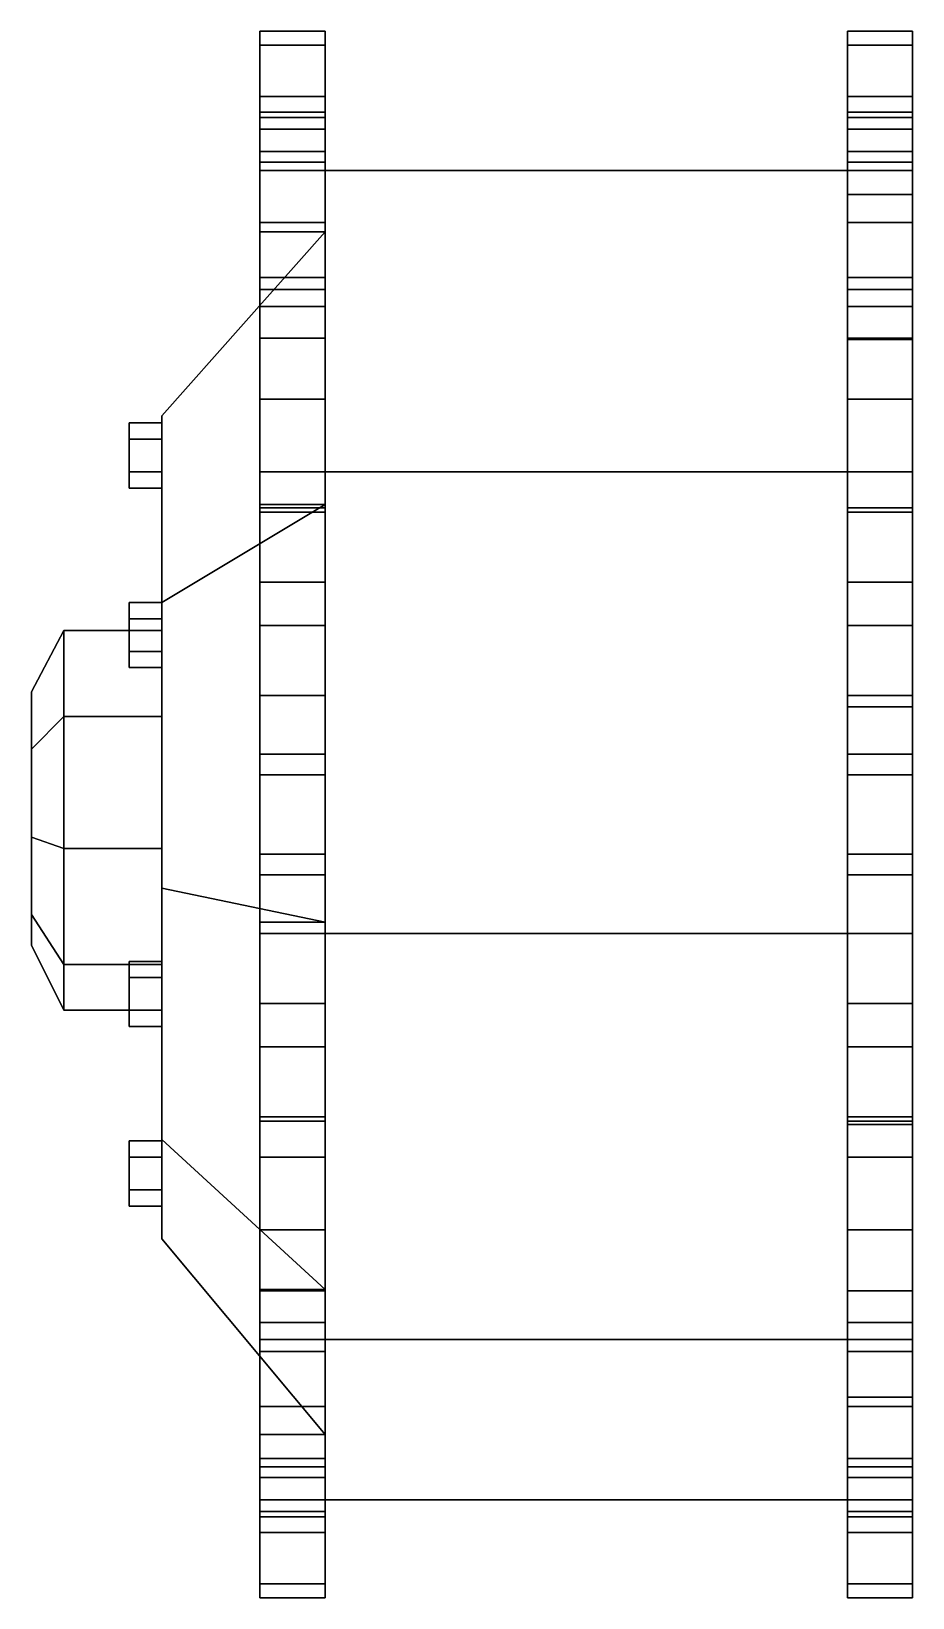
# Model space of a CAD drawing. Extents: x -0.82 to 0.82, y -0.24 to 0.24.
# Drawn here: x -0.82 to -0.55, y -0.24 to 0.24 of the extents above.
import ezdxf

# ---------------------------------------------------------------- set-up
doc = ezdxf.new("R2010")
doc.units = 0
doc.layers.add('WHEELS', color=2, linetype='CONTINUOUS')

msp = doc.modelspace()

# ---------------------------------------------------------------- linework, layer by layer
at = {"layer": 'WHEELS'}
for points in [[(-0.75, 0.24, -0.03), (-0.75, 0.23579, -0.05389), (-0.75, 0.21357, -0.05645), (-0.75, 0.22, -0.02)], [(-0.57, 0.24, -0.03), (-0.57, 0.23579, -0.05389), (-0.57, 0.21357, -0.05645), (-0.57, 0.22, -0.02)], [(-0.75, 0.24, -0.03), (-0.75, 0.23579, -0.05389), (-0.75, 0.21357, -0.05645), (-0.75, 0.22, -0.02)], [(-0.75, 0.23579, 0.05389), (-0.75, 0.24, 0.03), (-0.75, 0.22, 0.02), (-0.75, 0.21357, 0.05645)], [(-0.75, 0.23579, 0.05389), (-0.75, 0.24, 0.03), (-0.75, 0.22, 0.02), (-0.75, 0.21357, 0.05645)], [(-0.73, 0.24, -0.03), (-0.73, 0.23579, -0.05389), (-0.75, 0.23579, -0.05389), (-0.75, 0.24, -0.03)], [(-0.73, 0.22, -0.02), (-0.73, 0.24, -0.03), (-0.75, 0.24, -0.03), (-0.75, 0.22, -0.02)], [(-0.73, 0.23579, 0.05389), (-0.73, 0.24, 0.03), (-0.75, 0.24, 0.03), (-0.75, 0.23579, 0.05389)], [(-0.73, 0.24, 0.03), (-0.73, 0.22, 0.02), (-0.75, 0.22, 0.02), (-0.75, 0.24, 0.03)], [(-0.73, 0.24, -0.03), (-0.73, 0.23579, -0.05389), (-0.75, 0.23579, -0.05389), (-0.75, 0.24, -0.03)], [(-0.73, 0.22, -0.02), (-0.73, 0.24, -0.03), (-0.75, 0.24, -0.03), (-0.75, 0.22, -0.02)], [(-0.73, 0.24, 0.03), (-0.73, 0.22, 0.02), (-0.75, 0.22, 0.02), (-0.75, 0.24, 0.03)], [(-0.73, 0.23579, 0.05389), (-0.73, 0.24, 0.03), (-0.75, 0.24, 0.03), (-0.75, 0.23579, 0.05389)], [(-0.73, 0.23579, -0.05389), (-0.73, 0.21357, -0.05645), (-0.75, 0.21357, -0.05645), (-0.75, 0.23579, -0.05389)], [(-0.73, 0.21357, 0.05645), (-0.73, 0.23579, 0.05389), (-0.75, 0.23579, 0.05389), (-0.75, 0.21357, 0.05645)], [(-0.73, 0.23579, -0.05389), (-0.73, 0.21357, -0.05645), (-0.75, 0.21357, -0.05645), (-0.75, 0.23579, -0.05389)], [(-0.73, 0.21357, 0.05645), (-0.73, 0.23579, 0.05389), (-0.75, 0.23579, 0.05389), (-0.75, 0.21357, 0.05645)], [(-0.73, 0.23579, -0.05389), (-0.73, 0.24, -0.03), (-0.73, 0.22, -0.02), (-0.73, 0.21357, -0.05645)], [(-0.73, 0.24, 0.03), (-0.73, 0.23579, 0.05389), (-0.73, 0.21357, 0.05645), (-0.73, 0.22, 0.02)], [(-0.57, 0.23579, -0.05389), (-0.57, 0.24, -0.03), (-0.55, 0.24, -0.03), (-0.55, 0.23579, -0.05389)], [(-0.57, 0.24, -0.03), (-0.57, 0.22, -0.02), (-0.55, 0.22, -0.02), (-0.55, 0.24, -0.03)], [(-0.57, 0.22, 0.02), (-0.57, 0.24, 0.03), (-0.55, 0.24, 0.03), (-0.55, 0.22, 0.02)], [(-0.57, 0.24, 0.03), (-0.57, 0.23579, 0.05389), (-0.55, 0.23579, 0.05389), (-0.55, 0.24, 0.03)], [(-0.57, 0.24, -0.03), (-0.57, 0.22, -0.02), (-0.55, 0.22, -0.02), (-0.55, 0.24, -0.03)], [(-0.57, 0.23579, -0.05389), (-0.57, 0.24, -0.03), (-0.55, 0.24, -0.03), (-0.55, 0.23579, -0.05389)], [(-0.57, 0.22, 0.02), (-0.57, 0.24, 0.03), (-0.55, 0.24, 0.03), (-0.55, 0.22, 0.02)], [(-0.57, 0.24, 0.03), (-0.57, 0.23579, 0.05389), (-0.55, 0.23579, 0.05389), (-0.55, 0.24, 0.03)], [(-0.57, 0.23579, 0.05389), (-0.57, 0.24, 0.03), (-0.57, 0.22, 0.02), (-0.57, 0.21357, 0.05645)], [(-0.57, 0.21357, -0.05645), (-0.57, 0.23579, -0.05389), (-0.55, 0.23579, -0.05389), (-0.55, 0.21357, -0.05645)], [(-0.57, 0.23579, 0.05389), (-0.57, 0.21357, 0.05645), (-0.55, 0.21357, 0.05645), (-0.55, 0.23579, 0.05389)], [(-0.57, 0.21357, -0.05645), (-0.57, 0.23579, -0.05389), (-0.55, 0.23579, -0.05389), (-0.55, 0.21357, -0.05645)], [(-0.57, 0.23579, 0.05389), (-0.57, 0.21357, 0.05645), (-0.55, 0.21357, 0.05645), (-0.55, 0.23579, 0.05389)], [(-0.55, 0.23579, -0.05389), (-0.55, 0.24, -0.03), (-0.55, 0.22, -0.02), (-0.55, 0.21357, -0.05645)], [(-0.55, 0.24, 0.03), (-0.55, 0.23579, 0.05389), (-0.55, 0.21357, 0.05645), (-0.55, 0.22, 0.02)], [(-0.55, 0.23579, -0.05389), (-0.55, 0.24, -0.03), (-0.55, 0.22, -0.02), (-0.55, 0.21357, -0.05645)], [(-0.55, 0.24, 0.03), (-0.55, 0.23579, 0.05389), (-0.55, 0.21357, 0.05645), (-0.55, 0.22, 0.02)], [(-0.75, 0.22, -0.02), (-0.75, 0.21357, -0.05645), (-0.75, 0.19734, -0.07182), (-0.75, 0.21)], [(-0.75, 0.21357, 0.05645), (-0.75, 0.22, 0.02), (-0.75, 0.21), (-0.75, 0.19734, 0.07182)], [(-0.75, 0.22, -0.02), (-0.75, 0.21357, -0.05645), (-0.75, 0.19734, -0.07182), (-0.75, 0.21)], [(-0.75, 0.21357, 0.05645), (-0.75, 0.22, 0.02), (-0.75, 0.21), (-0.75, 0.19734, 0.07182)], [(-0.73, 0.21), (-0.73, 0.22, -0.02), (-0.75, 0.22, -0.02), (-0.75, 0.21)], [(-0.73, 0.22, 0.02), (-0.73, 0.21), (-0.75, 0.21), (-0.75, 0.22, 0.02)], [(-0.73, 0.21), (-0.73, 0.22, -0.02), (-0.75, 0.22, -0.02), (-0.75, 0.21)], [(-0.73, 0.22, 0.02), (-0.73, 0.21), (-0.75, 0.21), (-0.75, 0.22, 0.02)], [(-0.73, 0.21357, -0.05645), (-0.73, 0.22, -0.02), (-0.73, 0.21), (-0.73, 0.19734, -0.07182)], [(-0.73, 0.22, 0.02), (-0.73, 0.21357, 0.05645), (-0.73, 0.19734, 0.07182), (-0.73, 0.21)], [(-0.57, 0.22, -0.02), (-0.57, 0.21), (-0.55, 0.21), (-0.55, 0.22, -0.02)], [(-0.57, 0.21), (-0.57, 0.22, 0.02), (-0.55, 0.22, 0.02), (-0.55, 0.21)], [(-0.57, 0.22, -0.02), (-0.57, 0.21), (-0.55, 0.21), (-0.55, 0.22, -0.02)], [(-0.57, 0.21), (-0.57, 0.22, 0.02), (-0.55, 0.22, 0.02), (-0.55, 0.21)], [(-0.57, 0.22, -0.02), (-0.57, 0.21357, -0.05645), (-0.57, 0.19734, -0.07182), (-0.57, 0.21)], [(-0.57, 0.21357, 0.05645), (-0.57, 0.22, 0.02), (-0.57, 0.21), (-0.57, 0.19734, 0.07182)], [(-0.55, 0.21357, -0.05645), (-0.55, 0.22, -0.02), (-0.55, 0.21), (-0.55, 0.19734, -0.07182)], [(-0.55, 0.22, 0.02), (-0.55, 0.21357, 0.05645), (-0.55, 0.19734, 0.07182), (-0.55, 0.21)], [(-0.55, 0.21357, -0.05645), (-0.55, 0.22, -0.02), (-0.55, 0.21), (-0.55, 0.19734, -0.07182)], [(-0.55, 0.22, 0.02), (-0.55, 0.21357, 0.05645), (-0.55, 0.19734, 0.07182), (-0.55, 0.21)], [(-0.75, 0.20313, 0.13129), (-0.75, 0.21527, 0.11028), (-0.75, 0.19989, 0.09404), (-0.75, 0.18139, 0.12609)], [(-0.75, 0.20313, 0.13129), (-0.75, 0.21527, 0.11028), (-0.75, 0.19989, 0.09404), (-0.75, 0.18139, 0.12609)], [(-0.73, 0.20313, 0.13129), (-0.73, 0.21527, 0.11028), (-0.75, 0.21527, 0.11028), (-0.75, 0.20313, 0.13129)], [(-0.73, 0.20313, 0.13129), (-0.73, 0.21527, 0.11028), (-0.75, 0.21527, 0.11028), (-0.75, 0.20313, 0.13129)], [(-0.75, 0.21527, -0.11028), (-0.75, 0.20313, -0.13129), (-0.75, 0.18139, -0.12609), (-0.75, 0.19989, -0.09404)], [(-0.75, 0.21527, -0.11028), (-0.75, 0.20313, -0.13129), (-0.75, 0.18139, -0.12609), (-0.75, 0.19989, -0.09404)], [(-0.73, 0.21527, -0.11028), (-0.73, 0.20313, -0.13129), (-0.75, 0.20313, -0.13129), (-0.75, 0.21527, -0.11028)], [(-0.73, 0.19989, -0.09404), (-0.73, 0.21527, -0.11028), (-0.75, 0.21527, -0.11028), (-0.75, 0.19989, -0.09404)], [(-0.73, 0.21527, -0.11028), (-0.73, 0.20313, -0.13129), (-0.75, 0.20313, -0.13129), (-0.75, 0.21527, -0.11028)], [(-0.73, 0.19989, -0.09404), (-0.73, 0.21527, -0.11028), (-0.75, 0.21527, -0.11028), (-0.75, 0.19989, -0.09404)], [(-0.73, 0.21527, 0.11028), (-0.73, 0.19989, 0.09404), (-0.75, 0.19989, 0.09404), (-0.75, 0.21527, 0.11028)], [(-0.73, 0.21527, 0.11028), (-0.73, 0.19989, 0.09404), (-0.75, 0.19989, 0.09404), (-0.75, 0.21527, 0.11028)], [(-0.73, 0.21357, -0.05645), (-0.73, 0.19734, -0.07182), (-0.75, 0.19734, -0.07182), (-0.75, 0.21357, -0.05645)], [(-0.73, 0.19734, 0.07182), (-0.73, 0.21357, 0.05645), (-0.75, 0.21357, 0.05645), (-0.75, 0.19734, 0.07182)], [(-0.73, 0.21357, -0.05645), (-0.73, 0.19734, -0.07182), (-0.75, 0.19734, -0.07182), (-0.75, 0.21357, -0.05645)], [(-0.73, 0.19734, 0.07182), (-0.73, 0.21357, 0.05645), (-0.75, 0.21357, 0.05645), (-0.75, 0.19734, 0.07182)], [(-0.73, 0.21527, 0.11028), (-0.73, 0.20313, 0.13129), (-0.73, 0.18139, 0.12609), (-0.73, 0.19989, 0.09404)], [(-0.73, 0.20313, -0.13129), (-0.73, 0.21527, -0.11028), (-0.73, 0.19989, -0.09404), (-0.73, 0.18139, -0.12609)], [(-0.57, 0.21527, 0.11028), (-0.57, 0.20313, 0.13129), (-0.55, 0.20313, 0.13129), (-0.55, 0.21527, 0.11028)], [(-0.57, 0.21527, 0.11028), (-0.57, 0.20313, 0.13129), (-0.55, 0.20313, 0.13129), (-0.55, 0.21527, 0.11028)], [(-0.57, 0.20313, 0.13129), (-0.57, 0.21527, 0.11028), (-0.57, 0.19989, 0.09404), (-0.57, 0.18139, 0.12609)], [(-0.57, 0.20313, -0.13129), (-0.57, 0.21527, -0.11028), (-0.55, 0.21527, -0.11028), (-0.55, 0.20313, -0.13129)], [(-0.57, 0.21527, -0.11028), (-0.57, 0.19989, -0.09404), (-0.55, 0.19989, -0.09404), (-0.55, 0.21527, -0.11028)], [(-0.57, 0.21527, -0.11028), (-0.57, 0.19989, -0.09404), (-0.55, 0.19989, -0.09404), (-0.55, 0.21527, -0.11028)], [(-0.57, 0.20313, -0.13129), (-0.57, 0.21527, -0.11028), (-0.55, 0.21527, -0.11028), (-0.55, 0.20313, -0.13129)], [(-0.57, 0.19989, 0.09404), (-0.57, 0.21527, 0.11028), (-0.55, 0.21527, 0.11028), (-0.55, 0.19989, 0.09404)], [(-0.57, 0.19989, 0.09404), (-0.57, 0.21527, 0.11028), (-0.55, 0.21527, 0.11028), (-0.55, 0.19989, 0.09404)], [(-0.57, 0.21527, -0.11028), (-0.57, 0.20313, -0.13129), (-0.57, 0.18139, -0.12609), (-0.57, 0.19989, -0.09404)], [(-0.57, 0.19734, -0.07182), (-0.57, 0.21357, -0.05645), (-0.55, 0.21357, -0.05645), (-0.55, 0.19734, -0.07182)], [(-0.57, 0.21357, 0.05645), (-0.57, 0.19734, 0.07182), (-0.55, 0.19734, 0.07182), (-0.55, 0.21357, 0.05645)], [(-0.57, 0.19734, -0.07182), (-0.57, 0.21357, -0.05645), (-0.55, 0.21357, -0.05645), (-0.55, 0.19734, -0.07182)], [(-0.57, 0.21357, 0.05645), (-0.57, 0.19734, 0.07182), (-0.55, 0.19734, 0.07182), (-0.55, 0.21357, 0.05645)], [(-0.55, 0.21527, 0.11028), (-0.55, 0.20313, 0.13129), (-0.55, 0.18139, 0.12609), (-0.55, 0.19989, 0.09404)], [(-0.55, 0.21527, 0.11028), (-0.55, 0.20313, 0.13129), (-0.55, 0.18139, 0.12609), (-0.55, 0.19989, 0.09404)], [(-0.55, 0.20313, -0.13129), (-0.55, 0.21527, -0.11028), (-0.55, 0.19989, -0.09404), (-0.55, 0.18139, -0.12609)], [(-0.55, 0.20313, -0.13129), (-0.55, 0.21527, -0.11028), (-0.55, 0.19989, -0.09404), (-0.55, 0.18139, -0.12609)], [(-0.75, 0.21), (-0.75, 0.19734, -0.07182), (-0.75, 0.17854, -0.06498), (-0.75, 0.17854, 0.06498)], [(-0.75, 0.19734, 0.07182), (-0.75, 0.21), (-0.75, 0.17854, 0.06498)], [(-0.73, 0.21), (-0.73, 0.21), (-0.73, 0.19734, 0.07182), (-0.73, 0.19734, -0.07182)], [(-0.57, 0.21), (-0.57, 0.21), (-0.57, 0.19734, -0.07182), (-0.57, 0.19734, 0.07182)], [(-0.55, 0.19734, -0.07182), (-0.55, 0.21), (-0.55, 0.19), (-0.55, 0.14555, -0.12213)], [(-0.55, 0.21), (-0.55, 0.19734, 0.07182), (-0.55, 0.19)], [(-0.73, 0.20313, -0.13129), (-0.73, 0.18139, -0.12609), (-0.75, 0.18139, -0.12609), (-0.75, 0.20313, -0.13129)], [(-0.73, 0.20313, -0.13129), (-0.73, 0.18139, -0.12609), (-0.75, 0.18139, -0.12609), (-0.75, 0.20313, -0.13129)], [(-0.73, 0.18139, 0.12609), (-0.73, 0.20313, 0.13129), (-0.75, 0.20313, 0.13129), (-0.75, 0.18139, 0.12609)], [(-0.73, 0.18139, 0.12609), (-0.73, 0.20313, 0.13129), (-0.75, 0.20313, 0.13129), (-0.75, 0.18139, 0.12609)], [(-0.57, 0.18139, -0.12609), (-0.57, 0.20313, -0.13129), (-0.55, 0.20313, -0.13129), (-0.55, 0.18139, -0.12609)], [(-0.57, 0.18139, -0.12609), (-0.57, 0.20313, -0.13129), (-0.55, 0.20313, -0.13129), (-0.55, 0.18139, -0.12609)], [(-0.57, 0.20313, 0.13129), (-0.57, 0.18139, 0.12609), (-0.55, 0.18139, 0.12609), (-0.55, 0.20313, 0.13129)], [(-0.57, 0.20313, 0.13129), (-0.57, 0.18139, 0.12609), (-0.55, 0.18139, 0.12609), (-0.55, 0.20313, 0.13129)], [(-0.75, 0.18139, 0.12609), (-0.75, 0.19989, 0.09404), (-0.75, 0.19734, 0.07182), (-0.75, 0.16087, 0.13499)], [(-0.75, 0.18139, 0.12609), (-0.75, 0.19989, 0.09404), (-0.75, 0.19734, 0.07182), (-0.75, 0.16087, 0.13499)], [(-0.75, 0.19989, -0.09404), (-0.75, 0.18139, -0.12609), (-0.75, 0.16087, -0.13499), (-0.75, 0.19734, -0.07182)], [(-0.75, 0.19989, -0.09404), (-0.75, 0.18139, -0.12609), (-0.75, 0.16087, -0.13499), (-0.75, 0.19734, -0.07182)], [(-0.73, 0.19734, -0.07182), (-0.73, 0.19989, -0.09404), (-0.75, 0.19989, -0.09404), (-0.75, 0.19734, -0.07182)], [(-0.73, 0.19734, -0.07182), (-0.73, 0.19989, -0.09404), (-0.75, 0.19989, -0.09404), (-0.75, 0.19734, -0.07182)], [(-0.73, 0.19989, 0.09404), (-0.73, 0.19734, 0.07182), (-0.75, 0.19734, 0.07182), (-0.75, 0.19989, 0.09404)], [(-0.73, 0.19989, 0.09404), (-0.73, 0.19734, 0.07182), (-0.75, 0.19734, 0.07182), (-0.75, 0.19989, 0.09404)], [(-0.75, 0.16087, 0.13499), (-0.75, 0.19734, 0.07182), (-0.75, 0.17854, 0.06498), (-0.75, 0.095, 0.16454)], [(-0.75, 0.19734, -0.07182), (-0.75, 0.16087, -0.13499), (-0.75, 0.17854, -0.06498)], [(-0.73, 0.19989, 0.09404), (-0.73, 0.18139, 0.12609), (-0.73, 0.16087, 0.13499), (-0.73, 0.19734, 0.07182)], [(-0.73, 0.18139, -0.12609), (-0.73, 0.19989, -0.09404), (-0.73, 0.19734, -0.07182), (-0.73, 0.16087, -0.13499)], [(-0.73, 0.16087, 0.13499), (-0.73, 0.16087, 0.13499), (-0.73, 0.105, 0.18187), (-0.73, 0.19734, 0.07182)], [(-0.73, 0.16087, -0.13499), (-0.73, 0.16087, -0.13499), (-0.73, 0.19734, -0.07182), (-0.73, 0.105, -0.18187)], [(-0.57, 0.105, 0.18187), (-0.57, 0.19734, 0.07182), (-0.73, 0.19734, 0.07182), (-0.73, 0.105, 0.18187)], [(-0.57, 0.19734, 0.07182), (-0.57, 0.19734, -0.07182), (-0.73, 0.19734, -0.07182), (-0.73, 0.19734, 0.07182)], [(-0.57, 0.19734, -0.07182), (-0.57, 0.105, -0.18187), (-0.73, 0.105, -0.18187), (-0.73, 0.19734, -0.07182)], [(-0.57, 0.18139, 0.12609), (-0.57, 0.19989, 0.09404), (-0.57, 0.19734, 0.07182), (-0.57, 0.16087, 0.13499)], [(-0.57, 0.19989, -0.09404), (-0.57, 0.19734, -0.07182), (-0.55, 0.19734, -0.07182), (-0.55, 0.19989, -0.09404)], [(-0.57, 0.19989, -0.09404), (-0.57, 0.19734, -0.07182), (-0.55, 0.19734, -0.07182), (-0.55, 0.19989, -0.09404)], [(-0.57, 0.19734, 0.07182), (-0.57, 0.19989, 0.09404), (-0.55, 0.19989, 0.09404), (-0.55, 0.19734, 0.07182)], [(-0.57, 0.19734, 0.07182), (-0.57, 0.19989, 0.09404), (-0.55, 0.19989, 0.09404), (-0.55, 0.19734, 0.07182)], [(-0.57, 0.19989, -0.09404), (-0.57, 0.18139, -0.12609), (-0.57, 0.16087, -0.13499), (-0.57, 0.19734, -0.07182)], [(-0.57, 0.16087, 0.13499), (-0.57, 0.16087, 0.13499), (-0.57, 0.19734, 0.07182), (-0.57, 0.105, 0.18187)], [(-0.57, 0.16087, -0.13499), (-0.57, 0.16087, -0.13499), (-0.57, 0.105, -0.18187), (-0.57, 0.19734, -0.07182)], [(-0.55, 0.19989, 0.09404), (-0.55, 0.18139, 0.12609), (-0.55, 0.16087, 0.13499), (-0.55, 0.19734, 0.07182)], [(-0.55, 0.19989, 0.09404), (-0.55, 0.18139, 0.12609), (-0.55, 0.16087, 0.13499), (-0.55, 0.19734, 0.07182)], [(-0.55, 0.18139, -0.12609), (-0.55, 0.19989, -0.09404), (-0.55, 0.19734, -0.07182), (-0.55, 0.16087, -0.13499)], [(-0.55, 0.18139, -0.12609), (-0.55, 0.19989, -0.09404), (-0.55, 0.19734, -0.07182), (-0.55, 0.16087, -0.13499)], [(-0.55, 0.19734, 0.07182), (-0.55, 0.16087, 0.13499), (-0.55, 0.14555, 0.12213), (-0.55, 0.19)], [(-0.55, 0.16087, -0.13499), (-0.55, 0.19734, -0.07182), (-0.55, 0.14555, -0.12213)], [(-0.57, 0.14555, 0.12213), (-0.57, 0.19), (-0.55, 0.19), (-0.55, 0.14555, 0.12213)], [(-0.57, -0.17854, -0.06498), (-0.57, 0.19), (-0.57, 0.14555, 0.12213), (-0.57, -0.17854, 0.06498)], [(-0.57, 0.19), (-0.57, 0.14555, -0.12213), (-0.55, 0.14555, -0.12213), (-0.55, 0.19)], [(-0.57, -0.095, -0.16454), (-0.57, 0.14555, -0.12213), (-0.57, 0.19), (-0.57, -0.17854, -0.06498)], [(-0.73, 0.095, 0.16454), (-0.73, 0.17854, 0.06498), (-0.78, 0.12216, 0.04446), (-0.78, 0.065, 0.11258)], [(-0.73, 0.17854, 0.06498), (-0.73, 0.17854, -0.06498), (-0.78, 0.12216, -0.04446), (-0.78, 0.12216, 0.04446)], [(-0.73, 0.17854, -0.06498), (-0.73, 0.095, -0.16454), (-0.78, 0.065, -0.11258), (-0.78, 0.12216, -0.04446)], [(-0.73, 0.18139, -0.12609), (-0.73, 0.16087, -0.13499), (-0.75, 0.16087, -0.13499), (-0.75, 0.18139, -0.12609)], [(-0.73, 0.18139, -0.12609), (-0.73, 0.16087, -0.13499), (-0.75, 0.16087, -0.13499), (-0.75, 0.18139, -0.12609)], [(-0.73, 0.16087, 0.13499), (-0.73, 0.18139, 0.12609), (-0.75, 0.18139, 0.12609), (-0.75, 0.16087, 0.13499)], [(-0.73, 0.16087, 0.13499), (-0.73, 0.18139, 0.12609), (-0.75, 0.18139, 0.12609), (-0.75, 0.16087, 0.13499)], [(-0.73, 0.17854, 0.06498), (-0.73, 0.095, 0.16454), (-0.75, 0.095, 0.16454), (-0.75, 0.17854, 0.06498)], [(-0.75, 0.16087, -0.13499), (-0.75, 0.105, -0.18187), (-0.75, 0.095, -0.16454), (-0.75, 0.17854, -0.06498)], [(-0.73, 0.095, -0.16454), (-0.73, 0.17854, -0.06498), (-0.75, 0.17854, -0.06498), (-0.75, 0.095, -0.16454)], [(-0.73, 0.17854, -0.06498), (-0.73, 0.17854, 0.06498), (-0.75, 0.17854, 0.06498), (-0.75, 0.17854, -0.06498)], [(-0.57, 0.16087, -0.13499), (-0.57, 0.18139, -0.12609), (-0.55, 0.18139, -0.12609), (-0.55, 0.16087, -0.13499)], [(-0.57, 0.16087, -0.13499), (-0.57, 0.18139, -0.12609), (-0.55, 0.18139, -0.12609), (-0.55, 0.16087, -0.13499)], [(-0.57, 0.18139, 0.12609), (-0.57, 0.16087, 0.13499), (-0.55, 0.16087, 0.13499), (-0.55, 0.18139, 0.12609)], [(-0.57, 0.18139, 0.12609), (-0.57, 0.16087, 0.13499), (-0.55, 0.16087, 0.13499), (-0.55, 0.18139, 0.12609)], [(-0.75, 0.16457, -0.17725), (-0.75, 0.14598, -0.19285), (-0.75, 0.12732, -0.18053), (-0.75, 0.15567, -0.15673)], [(-0.75, 0.16457, -0.17725), (-0.75, 0.14598, -0.19285), (-0.75, 0.12732, -0.18053), (-0.75, 0.15567, -0.15673)], [(-0.73, 0.16457, -0.17725), (-0.73, 0.14598, -0.19285), (-0.75, 0.14598, -0.19285), (-0.75, 0.16457, -0.17725)], [(-0.73, 0.15567, -0.15673), (-0.73, 0.16457, -0.17725), (-0.75, 0.16457, -0.17725), (-0.75, 0.15567, -0.15673)], [(-0.73, 0.16457, -0.17725), (-0.73, 0.14598, -0.19285), (-0.75, 0.14598, -0.19285), (-0.75, 0.16457, -0.17725)], [(-0.73, 0.15567, -0.15673), (-0.73, 0.16457, -0.17725), (-0.75, 0.16457, -0.17725), (-0.75, 0.15567, -0.15673)], [(-0.75, 0.14598, 0.19285), (-0.75, 0.16457, 0.17725), (-0.75, 0.15567, 0.15673), (-0.75, 0.12732, 0.18053)], [(-0.75, 0.14598, 0.19285), (-0.75, 0.16457, 0.17725), (-0.75, 0.15567, 0.15673), (-0.75, 0.12732, 0.18053)], [(-0.73, 0.14598, 0.19285), (-0.73, 0.16457, 0.17725), (-0.75, 0.16457, 0.17725), (-0.75, 0.14598, 0.19285)], [(-0.73, 0.16457, 0.17725), (-0.73, 0.15567, 0.15673), (-0.75, 0.15567, 0.15673), (-0.75, 0.16457, 0.17725)], [(-0.73, 0.16457, 0.17725), (-0.73, 0.15567, 0.15673), (-0.75, 0.15567, 0.15673), (-0.75, 0.16457, 0.17725)], [(-0.73, 0.14598, 0.19285), (-0.73, 0.16457, 0.17725), (-0.75, 0.16457, 0.17725), (-0.75, 0.14598, 0.19285)], [(-0.73, 0.14598, -0.19285), (-0.73, 0.16457, -0.17725), (-0.73, 0.15567, -0.15673), (-0.73, 0.12732, -0.18053)], [(-0.73, 0.16457, 0.17725), (-0.73, 0.14598, 0.19285), (-0.73, 0.12732, 0.18053), (-0.73, 0.15567, 0.15673)], [(-0.57, 0.14598, -0.19285), (-0.57, 0.16457, -0.17725), (-0.55, 0.16457, -0.17725), (-0.55, 0.14598, -0.19285)], [(-0.57, 0.16457, -0.17725), (-0.57, 0.15567, -0.15673), (-0.55, 0.15567, -0.15673), (-0.55, 0.16457, -0.17725)], [(-0.57, 0.16457, -0.17725), (-0.57, 0.15567, -0.15673), (-0.55, 0.15567, -0.15673), (-0.55, 0.16457, -0.17725)], [(-0.57, 0.14598, -0.19285), (-0.57, 0.16457, -0.17725), (-0.55, 0.16457, -0.17725), (-0.55, 0.14598, -0.19285)], [(-0.57, 0.16457, -0.17725), (-0.57, 0.14598, -0.19285), (-0.57, 0.12732, -0.18053), (-0.57, 0.15567, -0.15673)], [(-0.57, 0.15567, 0.15673), (-0.57, 0.16457, 0.17725), (-0.55, 0.16457, 0.17725), (-0.55, 0.15567, 0.15673)], [(-0.57, 0.16457, 0.17725), (-0.57, 0.14598, 0.19285), (-0.55, 0.14598, 0.19285), (-0.55, 0.16457, 0.17725)], [(-0.57, 0.15567, 0.15673), (-0.57, 0.16457, 0.17725), (-0.55, 0.16457, 0.17725), (-0.55, 0.15567, 0.15673)], [(-0.57, 0.16457, 0.17725), (-0.57, 0.14598, 0.19285), (-0.55, 0.14598, 0.19285), (-0.55, 0.16457, 0.17725)], [(-0.57, 0.14598, 0.19285), (-0.57, 0.16457, 0.17725), (-0.57, 0.15567, 0.15673), (-0.57, 0.12732, 0.18053)], [(-0.55, 0.14598, -0.19285), (-0.55, 0.16457, -0.17725), (-0.55, 0.15567, -0.15673), (-0.55, 0.12732, -0.18053)], [(-0.55, 0.14598, -0.19285), (-0.55, 0.16457, -0.17725), (-0.55, 0.15567, -0.15673), (-0.55, 0.12732, -0.18053)], [(-0.55, 0.16457, 0.17725), (-0.55, 0.14598, 0.19285), (-0.55, 0.12732, 0.18053), (-0.55, 0.15567, 0.15673)], [(-0.55, 0.16457, 0.17725), (-0.55, 0.14598, 0.19285), (-0.55, 0.12732, 0.18053), (-0.55, 0.15567, 0.15673)], [(-0.75, 0.15567, -0.15673), (-0.75, 0.12732, -0.18053), (-0.75, 0.105, -0.18187), (-0.75, 0.16087, -0.13499)], [(-0.75, 0.15567, -0.15673), (-0.75, 0.12732, -0.18053), (-0.75, 0.105, -0.18187), (-0.75, 0.16087, -0.13499)], [(-0.73, 0.16087, -0.13499), (-0.73, 0.15567, -0.15673), (-0.75, 0.15567, -0.15673), (-0.75, 0.16087, -0.13499)], [(-0.73, 0.16087, -0.13499), (-0.73, 0.15567, -0.15673), (-0.75, 0.15567, -0.15673), (-0.75, 0.16087, -0.13499)], [(-0.75, 0.105, 0.18187), (-0.75, 0.16087, 0.13499), (-0.75, 0.095, 0.16454)], [(-0.75, 0.12732, 0.18053), (-0.75, 0.15567, 0.15673), (-0.75, 0.16087, 0.13499), (-0.75, 0.105, 0.18187)], [(-0.75, 0.12732, 0.18053), (-0.75, 0.15567, 0.15673), (-0.75, 0.16087, 0.13499), (-0.75, 0.105, 0.18187)], [(-0.73, 0.15567, 0.15673), (-0.73, 0.16087, 0.13499), (-0.75, 0.16087, 0.13499), (-0.75, 0.15567, 0.15673)], [(-0.73, 0.15567, 0.15673), (-0.73, 0.16087, 0.13499), (-0.75, 0.16087, 0.13499), (-0.75, 0.15567, 0.15673)], [(-0.73, 0.12732, -0.18053), (-0.73, 0.15567, -0.15673), (-0.73, 0.16087, -0.13499), (-0.73, 0.105, -0.18187)], [(-0.73, 0.15567, 0.15673), (-0.73, 0.12732, 0.18053), (-0.73, 0.105, 0.18187), (-0.73, 0.16087, 0.13499)], [(-0.57, 0.15567, -0.15673), (-0.57, 0.16087, -0.13499), (-0.55, 0.16087, -0.13499), (-0.55, 0.15567, -0.15673)], [(-0.57, 0.15567, -0.15673), (-0.57, 0.16087, -0.13499), (-0.55, 0.16087, -0.13499), (-0.55, 0.15567, -0.15673)], [(-0.57, 0.15567, -0.15673), (-0.57, 0.12732, -0.18053), (-0.57, 0.105, -0.18187), (-0.57, 0.16087, -0.13499)], [(-0.57, 0.16087, 0.13499), (-0.57, 0.15567, 0.15673), (-0.55, 0.15567, 0.15673), (-0.55, 0.16087, 0.13499)], [(-0.57, 0.16087, 0.13499), (-0.57, 0.15567, 0.15673), (-0.55, 0.15567, 0.15673), (-0.55, 0.16087, 0.13499)], [(-0.57, 0.12732, 0.18053), (-0.57, 0.15567, 0.15673), (-0.57, 0.16087, 0.13499), (-0.57, 0.105, 0.18187)], [(-0.55, 0.12732, -0.18053), (-0.55, 0.15567, -0.15673), (-0.55, 0.16087, -0.13499), (-0.55, 0.105, -0.18187)], [(-0.55, 0.105, -0.18187), (-0.55, 0.16087, -0.13499), (-0.55, 0.14555, -0.12213), (-0.55, 0.03299, -0.18711)], [(-0.55, 0.12732, -0.18053), (-0.55, 0.15567, -0.15673), (-0.55, 0.16087, -0.13499), (-0.55, 0.105, -0.18187)], [(-0.55, 0.15567, 0.15673), (-0.55, 0.12732, 0.18053), (-0.55, 0.105, 0.18187), (-0.55, 0.16087, 0.13499)], [(-0.55, 0.15567, 0.15673), (-0.55, 0.12732, 0.18053), (-0.55, 0.105, 0.18187), (-0.55, 0.16087, 0.13499)], [(-0.55, 0.16087, 0.13499), (-0.55, 0.105, 0.18187), (-0.55, 0.14555, 0.12213)], [(-0.73, 0.14598, -0.19285), (-0.73, 0.12732, -0.18053), (-0.75, 0.12732, -0.18053), (-0.75, 0.14598, -0.19285)], [(-0.73, 0.14598, -0.19285), (-0.73, 0.12732, -0.18053), (-0.75, 0.12732, -0.18053), (-0.75, 0.14598, -0.19285)], [(-0.73, 0.12732, 0.18053), (-0.73, 0.14598, 0.19285), (-0.75, 0.14598, 0.19285), (-0.75, 0.12732, 0.18053)], [(-0.73, 0.12732, 0.18053), (-0.73, 0.14598, 0.19285), (-0.75, 0.14598, 0.19285), (-0.75, 0.12732, 0.18053)], [(-0.57, 0.12732, -0.18053), (-0.57, 0.14598, -0.19285), (-0.55, 0.14598, -0.19285), (-0.55, 0.12732, -0.18053)], [(-0.57, 0.12732, -0.18053), (-0.57, 0.14598, -0.19285), (-0.55, 0.14598, -0.19285), (-0.55, 0.12732, -0.18053)], [(-0.57, 0.14598, 0.19285), (-0.57, 0.12732, 0.18053), (-0.55, 0.12732, 0.18053), (-0.55, 0.14598, 0.19285)], [(-0.57, 0.14598, 0.19285), (-0.57, 0.12732, 0.18053), (-0.55, 0.12732, 0.18053), (-0.55, 0.14598, 0.19285)], [(-0.57, -0.17854, 0.06498), (-0.57, 0.14555, 0.12213), (-0.57, 0.03299, 0.18711), (-0.57, -0.095, 0.16454)], [(-0.57, 0.14555, -0.12213), (-0.57, 0.03299, -0.18711), (-0.55, 0.03299, -0.18711), (-0.55, 0.14555, -0.12213)], [(-0.57, 0.03299, -0.18711), (-0.57, 0.03299, -0.18711), (-0.57, 0.14555, -0.12213), (-0.57, -0.095, -0.16454)], [(-0.57, 0.03299, 0.18711), (-0.57, 0.14555, 0.12213), (-0.55, 0.14555, 0.12213), (-0.55, 0.03299, 0.18711)], [(-0.55, 0.105, 0.18187), (-0.55, 0.03647, 0.20681), (-0.55, 0.03299, 0.18711), (-0.55, 0.14555, 0.12213)], [(-0.73, 0.12732, -0.18053), (-0.73, 0.105, -0.18187), (-0.75, 0.105, -0.18187), (-0.75, 0.12732, -0.18053)], [(-0.73, 0.12732, -0.18053), (-0.73, 0.105, -0.18187), (-0.75, 0.105, -0.18187), (-0.75, 0.12732, -0.18053)], [(-0.73, 0.105, 0.18187), (-0.73, 0.12732, 0.18053), (-0.75, 0.12732, 0.18053), (-0.75, 0.105, 0.18187)], [(-0.73, 0.105, 0.18187), (-0.73, 0.12732, 0.18053), (-0.75, 0.12732, 0.18053), (-0.75, 0.105, 0.18187)], [(-0.57, 0.105, -0.18187), (-0.57, 0.12732, -0.18053), (-0.55, 0.12732, -0.18053), (-0.55, 0.105, -0.18187)], [(-0.57, 0.105, -0.18187), (-0.57, 0.12732, -0.18053), (-0.55, 0.12732, -0.18053), (-0.55, 0.105, -0.18187)], [(-0.57, 0.12732, 0.18053), (-0.57, 0.105, 0.18187), (-0.55, 0.105, 0.18187), (-0.55, 0.12732, 0.18053)], [(-0.57, 0.12732, 0.18053), (-0.57, 0.105, 0.18187), (-0.55, 0.105, 0.18187), (-0.55, 0.12732, 0.18053)], [(-0.78, 0.12216, -0.04446), (-0.78, 0.065, -0.09526), (-0.78, 0.06, -0.0866), (-0.78, 0.115, -0.00866)], [(-0.78, 0.12216, -0.04446), (-0.78, 0.065, -0.11258), (-0.78, 0.06, -0.10392), (-0.78, 0.065, -0.09526)], [(-0.78, 0.12216, 0.04446), (-0.78, 0.115, 0.00866), (-0.78, 0.06, 0.0866), (-0.78, 0.065, 0.09526)], [(-0.78, 0.065, 0.11258), (-0.78, 0.12216, 0.04446), (-0.78, 0.065, 0.09526), (-0.78, 0.06, 0.10392)], [(-0.78, 0.12216, 0.04446), (-0.78, 0.12216, 0.04446), (-0.78, 0.12), (-0.78, 0.115, 0.00866)], [(-0.78, 0.12216, -0.04446), (-0.78, 0.12216, -0.04446), (-0.78, 0.12), (-0.78, 0.12216, 0.04446)], [(-0.78, 0.12216, -0.04446), (-0.78, 0.12216, -0.04446), (-0.78, 0.115, -0.00866), (-0.78, 0.12)], [(-0.79, 0.1), (-0.79, 0.12), (-0.79, 0.115, -0.00866), (-0.79, 0.105, -0.00866)], [(-0.79, 0.105, 0.00866), (-0.79, 0.115, 0.00866), (-0.79, 0.12), (-0.79, 0.1)], [(-0.78, 0.115, 0.00866), (-0.78, 0.12), (-0.79, 0.12), (-0.79, 0.115, 0.00866)], [(-0.78, 0.12), (-0.78, 0.115, -0.00866), (-0.79, 0.115, -0.00866), (-0.79, 0.12)], [(-0.78, 0.105, 0.00866), (-0.78, 0.115, 0.00866), (-0.79, 0.115, 0.00866), (-0.79, 0.105, 0.00866)], [(-0.78, 0.115, -0.00866), (-0.78, 0.105, -0.00866), (-0.79, 0.105, -0.00866), (-0.79, 0.115, -0.00866)], [(-0.78, 0.06, -0.0866), (-0.78, 0.05, -0.0866), (-0.78, 0.105, -0.00866), (-0.78, 0.115, -0.00866)], [(-0.78, 0.115, 0.00866), (-0.78, 0.105, 0.00866), (-0.78, 0.05, 0.0866), (-0.78, 0.06, 0.0866)], [(-0.78, 0.1), (-0.78, 0.105, 0.00866), (-0.79, 0.105, 0.00866), (-0.79, 0.1)], [(-0.78, 0.105, -0.00866), (-0.78, 0.1), (-0.79, 0.1), (-0.79, 0.105, -0.00866)], [(-0.78, 0.05, -0.0866), (-0.78, 0.05638, -0.02052), (-0.78, 0.1), (-0.78, 0.105, -0.00866)], [(-0.78, 0.05638, -0.02052), (-0.78, 0.05638, 0.02052), (-0.78, 0.105, 0.00866), (-0.78, 0.1)], [(-0.78, 0.105, 0.00866), (-0.78, 0.05638, 0.02052), (-0.78, 0.03, 0.05196), (-0.78, 0.05, 0.0866)], [(-0.75, 0.105, -0.18187), (-0.75, 0.03647, -0.20681), (-0.75, 0.095, -0.16454)], [(-0.75, 0.09268, -0.20053), (-0.75, 0.0579, -0.21318), (-0.75, 0.03647, -0.20681), (-0.75, 0.105, -0.18187)], [(-0.75, 0.09268, -0.20053), (-0.75, 0.0579, -0.21318), (-0.75, 0.03647, -0.20681), (-0.75, 0.105, -0.18187)], [(-0.73, 0.105, -0.18187), (-0.73, 0.09268, -0.20053), (-0.75, 0.09268, -0.20053), (-0.75, 0.105, -0.18187)], [(-0.73, 0.105, -0.18187), (-0.73, 0.09268, -0.20053), (-0.75, 0.09268, -0.20053), (-0.75, 0.105, -0.18187)], [(-0.75, 0.03647, 0.20681), (-0.75, 0.105, 0.18187), (-0.75, 0.095, 0.16454), (-0.75, -0.03299, 0.18711)], [(-0.75, 0.0579, 0.21318), (-0.75, 0.09268, 0.20053), (-0.75, 0.105, 0.18187), (-0.75, 0.03647, 0.20681)], [(-0.75, 0.0579, 0.21318), (-0.75, 0.09268, 0.20053), (-0.75, 0.105, 0.18187), (-0.75, 0.03647, 0.20681)], [(-0.73, 0.09268, 0.20053), (-0.73, 0.105, 0.18187), (-0.75, 0.105, 0.18187), (-0.75, 0.09268, 0.20053)], [(-0.73, 0.09268, 0.20053), (-0.73, 0.105, 0.18187), (-0.75, 0.105, 0.18187), (-0.75, 0.09268, 0.20053)], [(-0.73, 0.03647, -0.20681), (-0.73, 0.03647, -0.20681), (-0.73, 0.105, -0.18187), (-0.73, -0.03647, -0.20681)], [(-0.73, 0.0579, -0.21318), (-0.73, 0.09268, -0.20053), (-0.73, 0.105, -0.18187), (-0.73, 0.03647, -0.20681)], [(-0.73, 0.03647, 0.20681), (-0.73, 0.03647, 0.20681), (-0.73, -0.03647, 0.20681), (-0.73, 0.105, 0.18187)], [(-0.73, 0.09268, 0.20053), (-0.73, 0.0579, 0.21318), (-0.73, 0.03647, 0.20681), (-0.73, 0.105, 0.18187)], [(-0.57, -0.03647, 0.20681), (-0.57, 0.105, 0.18187), (-0.73, 0.105, 0.18187), (-0.73, -0.03647, 0.20681)], [(-0.57, 0.105, -0.18187), (-0.57, -0.03647, -0.20681), (-0.73, -0.03647, -0.20681), (-0.73, 0.105, -0.18187)], [(-0.57, 0.09268, -0.20053), (-0.57, 0.105, -0.18187), (-0.55, 0.105, -0.18187), (-0.55, 0.09268, -0.20053)], [(-0.57, 0.09268, -0.20053), (-0.57, 0.105, -0.18187), (-0.55, 0.105, -0.18187), (-0.55, 0.09268, -0.20053)], [(-0.57, 0.09268, -0.20053), (-0.57, 0.0579, -0.21318), (-0.57, 0.03647, -0.20681), (-0.57, 0.105, -0.18187)], [(-0.57, 0.105, 0.18187), (-0.57, 0.09268, 0.20053), (-0.55, 0.09268, 0.20053), (-0.55, 0.105, 0.18187)], [(-0.57, 0.105, 0.18187), (-0.57, 0.09268, 0.20053), (-0.55, 0.09268, 0.20053), (-0.55, 0.105, 0.18187)], [(-0.57, 0.0579, 0.21318), (-0.57, 0.09268, 0.20053), (-0.57, 0.105, 0.18187), (-0.57, 0.03647, 0.20681)], [(-0.57, 0.03647, 0.20681), (-0.57, 0.03647, 0.20681), (-0.57, 0.105, 0.18187), (-0.57, -0.03647, 0.20681)], [(-0.57, 0.03647, -0.20681), (-0.57, 0.03647, -0.20681), (-0.57, -0.03647, -0.20681), (-0.57, 0.105, -0.18187)], [(-0.55, 0.0579, -0.21318), (-0.55, 0.09268, -0.20053), (-0.55, 0.105, -0.18187), (-0.55, 0.03647, -0.20681)], [(-0.55, 0.0579, -0.21318), (-0.55, 0.09268, -0.20053), (-0.55, 0.105, -0.18187), (-0.55, 0.03647, -0.20681)], [(-0.55, 0.03647, -0.20681), (-0.55, 0.105, -0.18187), (-0.55, 0.03299, -0.18711)], [(-0.55, 0.09268, 0.20053), (-0.55, 0.0579, 0.21318), (-0.55, 0.03647, 0.20681), (-0.55, 0.105, 0.18187)], [(-0.55, 0.09268, 0.20053), (-0.55, 0.0579, 0.21318), (-0.55, 0.03647, 0.20681), (-0.55, 0.105, 0.18187)], [(-0.73, -0.03299, 0.18711), (-0.73, 0.095, 0.16454), (-0.78, 0.065, 0.11258), (-0.78, -0.02257, 0.12803)], [(-0.73, 0.095, -0.16454), (-0.73, -0.03299, -0.18711), (-0.78, -0.02257, -0.12803), (-0.78, 0.065, -0.11258)], [(-0.75, 0.03647, -0.20681), (-0.75, -0.03647, -0.20681), (-0.75, -0.03299, -0.18711), (-0.75, 0.095, -0.16454)], [(-0.73, -0.03299, -0.18711), (-0.73, 0.095, -0.16454), (-0.75, 0.095, -0.16454), (-0.75, -0.03299, -0.18711)], [(-0.73, 0.095, 0.16454), (-0.73, -0.03299, 0.18711), (-0.75, -0.03299, 0.18711), (-0.75, 0.095, 0.16454)], [(-0.75, 0.09402, -0.22285), (-0.75, 0.07122, -0.23114), (-0.75, 0.0579, -0.21318), (-0.75, 0.09268, -0.20053)], [(-0.75, 0.09402, -0.22285), (-0.75, 0.07122, -0.23114), (-0.75, 0.0579, -0.21318), (-0.75, 0.09268, -0.20053)], [(-0.73, 0.09402, -0.22285), (-0.73, 0.07122, -0.23114), (-0.75, 0.07122, -0.23114), (-0.75, 0.09402, -0.22285)], [(-0.73, 0.09268, -0.20053), (-0.73, 0.09402, -0.22285), (-0.75, 0.09402, -0.22285), (-0.75, 0.09268, -0.20053)], [(-0.73, 0.09402, -0.22285), (-0.73, 0.07122, -0.23114), (-0.75, 0.07122, -0.23114), (-0.75, 0.09402, -0.22285)], [(-0.73, 0.09268, -0.20053), (-0.73, 0.09402, -0.22285), (-0.75, 0.09402, -0.22285), (-0.75, 0.09268, -0.20053)], [(-0.75, 0.07122, 0.23114), (-0.75, 0.09402, 0.22285), (-0.75, 0.09268, 0.20053), (-0.75, 0.0579, 0.21318)], [(-0.75, 0.07122, 0.23114), (-0.75, 0.09402, 0.22285), (-0.75, 0.09268, 0.20053), (-0.75, 0.0579, 0.21318)], [(-0.73, 0.07122, 0.23114), (-0.73, 0.09402, 0.22285), (-0.75, 0.09402, 0.22285), (-0.75, 0.07122, 0.23114)], [(-0.73, 0.09402, 0.22285), (-0.73, 0.09268, 0.20053), (-0.75, 0.09268, 0.20053), (-0.75, 0.09402, 0.22285)], [(-0.73, 0.07122, 0.23114), (-0.73, 0.09402, 0.22285), (-0.75, 0.09402, 0.22285), (-0.75, 0.07122, 0.23114)], [(-0.73, 0.09402, 0.22285), (-0.73, 0.09268, 0.20053), (-0.75, 0.09268, 0.20053), (-0.75, 0.09402, 0.22285)], [(-0.73, 0.07122, -0.23114), (-0.73, 0.09402, -0.22285), (-0.73, 0.09268, -0.20053), (-0.73, 0.0579, -0.21318)], [(-0.73, 0.09402, 0.22285), (-0.73, 0.07122, 0.23114), (-0.73, 0.0579, 0.21318), (-0.73, 0.09268, 0.20053)], [(-0.57, 0.07122, -0.23114), (-0.57, 0.09402, -0.22285), (-0.55, 0.09402, -0.22285), (-0.55, 0.07122, -0.23114)], [(-0.57, 0.09402, -0.22285), (-0.57, 0.09268, -0.20053), (-0.55, 0.09268, -0.20053), (-0.55, 0.09402, -0.22285)], [(-0.57, 0.09402, -0.22285), (-0.57, 0.09268, -0.20053), (-0.55, 0.09268, -0.20053), (-0.55, 0.09402, -0.22285)], [(-0.57, 0.07122, -0.23114), (-0.57, 0.09402, -0.22285), (-0.55, 0.09402, -0.22285), (-0.55, 0.07122, -0.23114)], [(-0.57, 0.09402, -0.22285), (-0.57, 0.07122, -0.23114), (-0.57, 0.0579, -0.21318), (-0.57, 0.09268, -0.20053)], [(-0.57, 0.09268, 0.20053), (-0.57, 0.09402, 0.22285), (-0.55, 0.09402, 0.22285), (-0.55, 0.09268, 0.20053)], [(-0.57, 0.09402, 0.22285), (-0.57, 0.07122, 0.23114), (-0.55, 0.07122, 0.23114), (-0.55, 0.09402, 0.22285)], [(-0.57, 0.09268, 0.20053), (-0.57, 0.09402, 0.22285), (-0.55, 0.09402, 0.22285), (-0.55, 0.09268, 0.20053)], [(-0.57, 0.09402, 0.22285), (-0.57, 0.07122, 0.23114), (-0.55, 0.07122, 0.23114), (-0.55, 0.09402, 0.22285)], [(-0.57, 0.07122, 0.23114), (-0.57, 0.09402, 0.22285), (-0.57, 0.09268, 0.20053), (-0.57, 0.0579, 0.21318)], [(-0.55, 0.07122, -0.23114), (-0.55, 0.09402, -0.22285), (-0.55, 0.09268, -0.20053), (-0.55, 0.0579, -0.21318)], [(-0.55, 0.07122, -0.23114), (-0.55, 0.09402, -0.22285), (-0.55, 0.09268, -0.20053), (-0.55, 0.0579, -0.21318)], [(-0.55, 0.09402, 0.22285), (-0.55, 0.07122, 0.23114), (-0.55, 0.0579, 0.21318), (-0.55, 0.09268, 0.20053)], [(-0.55, 0.09402, 0.22285), (-0.55, 0.07122, 0.23114), (-0.55, 0.0579, 0.21318), (-0.55, 0.09268, 0.20053)], [(-0.73, 0.07122, -0.23114), (-0.73, 0.0579, -0.21318), (-0.75, 0.0579, -0.21318), (-0.75, 0.07122, -0.23114)], [(-0.73, 0.07122, -0.23114), (-0.73, 0.0579, -0.21318), (-0.75, 0.0579, -0.21318), (-0.75, 0.07122, -0.23114)], [(-0.73, 0.0579, 0.21318), (-0.73, 0.07122, 0.23114), (-0.75, 0.07122, 0.23114), (-0.75, 0.0579, 0.21318)], [(-0.73, 0.0579, 0.21318), (-0.73, 0.07122, 0.23114), (-0.75, 0.07122, 0.23114), (-0.75, 0.0579, 0.21318)], [(-0.57, 0.0579, -0.21318), (-0.57, 0.07122, -0.23114), (-0.55, 0.07122, -0.23114), (-0.55, 0.0579, -0.21318)], [(-0.57, 0.0579, -0.21318), (-0.57, 0.07122, -0.23114), (-0.55, 0.07122, -0.23114), (-0.55, 0.0579, -0.21318)], [(-0.57, 0.07122, 0.23114), (-0.57, 0.0579, 0.21318), (-0.55, 0.0579, 0.21318), (-0.55, 0.07122, 0.23114)], [(-0.57, 0.07122, 0.23114), (-0.57, 0.0579, 0.21318), (-0.55, 0.0579, 0.21318), (-0.55, 0.07122, 0.23114)], [(-0.79, 0.05, 0.0866), (-0.79, 0.06, 0.10392), (-0.79, 0.065, 0.09526), (-0.79, 0.06, 0.0866)], [(-0.78, 0.065, 0.09526), (-0.78, 0.06, 0.0866), (-0.79, 0.06, 0.0866), (-0.79, 0.065, 0.09526)], [(-0.78, 0.06, 0.10392), (-0.78, 0.065, 0.09526), (-0.79, 0.065, 0.09526), (-0.79, 0.06, 0.10392)], [(-0.79, 0.06, -0.0866), (-0.79, 0.065, -0.09526), (-0.79, 0.06, -0.10392), (-0.79, 0.05, -0.0866)], [(-0.78, 0.065, -0.09526), (-0.78, 0.06, -0.10392), (-0.79, 0.06, -0.10392), (-0.79, 0.065, -0.09526)], [(-0.78, 0.06, -0.0866), (-0.78, 0.065, -0.09526), (-0.79, 0.065, -0.09526), (-0.79, 0.06, -0.0866)], [(-0.78, -0.02257, 0.12803), (-0.78, 0.065, 0.11258), (-0.78, 0.06, 0.10392), (-0.78, 0.05, 0.10392)], [(-0.78, 0.065, -0.11258), (-0.78, -0.02257, -0.12803), (-0.78, 0.05, -0.10392), (-0.78, 0.06, -0.10392)], [(-0.79, 0.045, 0.09526), (-0.79, 0.05, 0.10392), (-0.79, 0.06, 0.10392), (-0.79, 0.05, 0.0866)], [(-0.78, 0.05, 0.10392), (-0.78, 0.06, 0.10392), (-0.79, 0.06, 0.10392), (-0.79, 0.05, 0.10392)], [(-0.78, 0.06, 0.0866), (-0.78, 0.05, 0.0866), (-0.79, 0.05, 0.0866), (-0.79, 0.06, 0.0866)], [(-0.78, 0.06, -0.10392), (-0.78, 0.05, -0.10392), (-0.79, 0.05, -0.10392), (-0.79, 0.06, -0.10392)], [(-0.79, 0.05, -0.0866), (-0.79, 0.06, -0.10392), (-0.79, 0.05, -0.10392), (-0.79, 0.045, -0.09526)], [(-0.78, 0.05, -0.0866), (-0.78, 0.06, -0.0866), (-0.79, 0.06, -0.0866), (-0.79, 0.05, -0.0866)], [(-0.73, 0.0579, -0.21318), (-0.73, 0.03647, -0.20681), (-0.75, 0.03647, -0.20681), (-0.75, 0.0579, -0.21318)], [(-0.73, 0.0579, -0.21318), (-0.73, 0.03647, -0.20681), (-0.75, 0.03647, -0.20681), (-0.75, 0.0579, -0.21318)], [(-0.73, 0.03647, 0.20681), (-0.73, 0.0579, 0.21318), (-0.75, 0.0579, 0.21318), (-0.75, 0.03647, 0.20681)], [(-0.73, 0.03647, 0.20681), (-0.73, 0.0579, 0.21318), (-0.75, 0.0579, 0.21318), (-0.75, 0.03647, 0.20681)], [(-0.57, 0.03647, -0.20681), (-0.57, 0.0579, -0.21318), (-0.55, 0.0579, -0.21318), (-0.55, 0.03647, -0.20681)], [(-0.57, 0.03647, -0.20681), (-0.57, 0.0579, -0.21318), (-0.55, 0.0579, -0.21318), (-0.55, 0.03647, -0.20681)], [(-0.57, 0.0579, 0.21318), (-0.57, 0.03647, 0.20681), (-0.55, 0.03647, 0.20681), (-0.55, 0.0579, 0.21318)], [(-0.57, 0.0579, 0.21318), (-0.57, 0.03647, 0.20681), (-0.55, 0.03647, 0.20681), (-0.55, 0.0579, 0.21318)], [(-0.81, 0.03, 0.05196), (-0.81, 0.05638, 0.02052), (-0.82, 0.03759, 0.01368), (-0.82, 0.02, 0.03464)], [(-0.81, 0.05638, 0.02052), (-0.81, 0.05638, -0.02052), (-0.82, 0.03759, -0.01368), (-0.82, 0.03759, 0.01368)], [(-0.81, 0.05638, -0.02052), (-0.81, 0.03, -0.05196), (-0.82, 0.02, -0.03464), (-0.82, 0.03759, -0.01368)], [(-0.78, 0.03, 0.05196), (-0.78, 0.05638, 0.02052), (-0.81, 0.05638, 0.02052), (-0.81, 0.03, 0.05196)], [(-0.78, 0.05638, 0.02052), (-0.78, 0.05638, -0.02052), (-0.81, 0.05638, -0.02052), (-0.81, 0.05638, 0.02052)], [(-0.78, 0.05638, -0.02052), (-0.78, 0.03, -0.05196), (-0.81, 0.03, -0.05196), (-0.81, 0.05638, -0.02052)], [(-0.78, 0.05, -0.0866), (-0.78, 0.03, -0.05196), (-0.78, 0.05638, -0.02052)], [(-0.78, 0.045, 0.09526), (-0.78, 0.05, 0.10392), (-0.79, 0.05, 0.10392), (-0.79, 0.045, 0.09526)], [(-0.78, 0.05, 0.0866), (-0.78, 0.045, 0.09526), (-0.79, 0.045, 0.09526), (-0.79, 0.05, 0.0866)], [(-0.78, 0.045, -0.09526), (-0.78, 0.05, -0.0866), (-0.79, 0.05, -0.0866), (-0.79, 0.045, -0.09526)], [(-0.78, 0.05, -0.10392), (-0.78, 0.045, -0.09526), (-0.79, 0.045, -0.09526), (-0.79, 0.05, -0.10392)], [(-0.78, -0.02257, 0.12803), (-0.78, 0.05, 0.10392), (-0.78, 0.045, 0.09526), (-0.78, -0.05, 0.10392)], [(-0.78, 0.045, 0.09526), (-0.78, 0.05, 0.0866), (-0.78, -0.045, 0.09526), (-0.78, -0.05, 0.10392)], [(-0.78, 0.05, 0.0866), (-0.78, -0.01042, 0.05909), (-0.78, -0.05, 0.0866), (-0.78, -0.045, 0.09526)], [(-0.78, 0.05, 0.0866), (-0.78, 0.03, 0.05196), (-0.78, -0.01042, 0.05909)], [(-0.78, -0.045, -0.09526), (-0.78, -0.01042, -0.05909), (-0.78, 0.03, -0.05196), (-0.78, 0.05, -0.0866)], [(-0.78, -0.05, -0.10392), (-0.78, -0.045, -0.09526), (-0.78, 0.05, -0.0866), (-0.78, 0.045, -0.09526)], [(-0.78, -0.02257, -0.12803), (-0.78, -0.05, -0.10392), (-0.78, 0.045, -0.09526), (-0.78, 0.05, -0.10392)], [(-0.82, 0.02, 0.03464), (-0.82, 0.03759, 0.01368), (-0.82, 0.03759, -0.01368), (-0.82, -0.00695, 0.03939)], [(-0.82, -0.00695, 0.03939), (-0.82, 0.03759, -0.01368), (-0.82, 0.02, -0.03464), (-0.82, -0.03064, 0.02571)], [(-0.75, 0.01851, -0.22013), (-0.75, -0.01851, -0.22013), (-0.75, -0.03647, -0.20681), (-0.75, 0.03647, -0.20681)], [(-0.75, 0.01851, -0.22013), (-0.75, -0.01851, -0.22013), (-0.75, -0.03647, -0.20681), (-0.75, 0.03647, -0.20681)], [(-0.73, 0.03647, -0.20681), (-0.73, 0.01851, -0.22013), (-0.75, 0.01851, -0.22013), (-0.75, 0.03647, -0.20681)], [(-0.73, 0.03647, -0.20681), (-0.73, 0.01851, -0.22013), (-0.75, 0.01851, -0.22013), (-0.75, 0.03647, -0.20681)], [(-0.75, -0.03647, 0.20681), (-0.75, 0.03647, 0.20681), (-0.75, -0.03299, 0.18711)], [(-0.75, -0.01851, 0.22013), (-0.75, 0.01851, 0.22013), (-0.75, 0.03647, 0.20681), (-0.75, -0.03647, 0.20681)], [(-0.75, -0.01851, 0.22013), (-0.75, 0.01851, 0.22013), (-0.75, 0.03647, 0.20681), (-0.75, -0.03647, 0.20681)], [(-0.73, 0.01851, 0.22013), (-0.73, 0.03647, 0.20681), (-0.75, 0.03647, 0.20681), (-0.75, 0.01851, 0.22013)], [(-0.73, 0.01851, 0.22013), (-0.73, 0.03647, 0.20681), (-0.75, 0.03647, 0.20681), (-0.75, 0.01851, 0.22013)], [(-0.73, -0.01851, -0.22013), (-0.73, 0.01851, -0.22013), (-0.73, 0.03647, -0.20681), (-0.73, -0.03647, -0.20681)], [(-0.73, 0.01851, 0.22013), (-0.73, -0.01851, 0.22013), (-0.73, -0.03647, 0.20681), (-0.73, 0.03647, 0.20681)], [(-0.57, 0.01851, -0.22013), (-0.57, 0.03647, -0.20681), (-0.55, 0.03647, -0.20681), (-0.55, 0.01851, -0.22013)], [(-0.57, 0.01851, -0.22013), (-0.57, 0.03647, -0.20681), (-0.55, 0.03647, -0.20681), (-0.55, 0.01851, -0.22013)], [(-0.57, 0.01851, -0.22013), (-0.57, -0.01851, -0.22013), (-0.57, -0.03647, -0.20681), (-0.57, 0.03647, -0.20681)], [(-0.57, 0.03647, 0.20681), (-0.57, 0.01851, 0.22013), (-0.55, 0.01851, 0.22013), (-0.55, 0.03647, 0.20681)], [(-0.57, 0.03647, 0.20681), (-0.57, 0.01851, 0.22013), (-0.55, 0.01851, 0.22013), (-0.55, 0.03647, 0.20681)], [(-0.57, -0.01851, 0.22013), (-0.57, 0.01851, 0.22013), (-0.57, 0.03647, 0.20681), (-0.57, -0.03647, 0.20681)], [(-0.55, -0.01851, -0.22013), (-0.55, 0.01851, -0.22013), (-0.55, 0.03647, -0.20681), (-0.55, -0.03647, -0.20681)], [(-0.55, -0.03647, -0.20681), (-0.55, 0.03647, -0.20681), (-0.55, 0.03299, -0.18711), (-0.55, -0.095, -0.16454)], [(-0.55, -0.01851, -0.22013), (-0.55, 0.01851, -0.22013), (-0.55, 0.03647, -0.20681), (-0.55, -0.03647, -0.20681)], [(-0.55, 0.01851, 0.22013), (-0.55, -0.01851, 0.22013), (-0.55, -0.03647, 0.20681), (-0.55, 0.03647, 0.20681)], [(-0.55, 0.01851, 0.22013), (-0.55, -0.01851, 0.22013), (-0.55, -0.03647, 0.20681), (-0.55, 0.03647, 0.20681)], [(-0.55, 0.03647, 0.20681), (-0.55, -0.03647, 0.20681), (-0.55, 0.03299, 0.18711)], [(-0.81, -0.01042, 0.05909), (-0.81, 0.03, 0.05196), (-0.82, 0.02, 0.03464), (-0.82, -0.00695, 0.03939)], [(-0.81, 0.03, -0.05196), (-0.81, -0.01042, -0.05909), (-0.82, -0.00695, -0.03939), (-0.82, 0.02, -0.03464)], [(-0.78, -0.01042, 0.05909), (-0.78, 0.03, 0.05196), (-0.81, 0.03, 0.05196), (-0.81, -0.01042, 0.05909)], [(-0.78, 0.03, -0.05196), (-0.78, -0.01042, -0.05909), (-0.81, -0.01042, -0.05909), (-0.81, 0.03, -0.05196)], [(-0.57, 0.03299, -0.18711), (-0.57, -0.095, -0.16454), (-0.55, -0.095, -0.16454), (-0.55, 0.03299, -0.18711)], [(-0.57, -0.095, 0.16454), (-0.57, 0.03299, 0.18711), (-0.55, 0.03299, 0.18711), (-0.55, -0.095, 0.16454)], [(-0.55, -0.03647, 0.20681), (-0.55, -0.105, 0.18187), (-0.55, -0.095, 0.16454), (-0.55, 0.03299, 0.18711)], [(-0.82, -0.03064, 0.02571), (-0.82, 0.02, -0.03464), (-0.82, -0.00695, -0.03939), (-0.82, -0.04)], [(-0.75, 0.01213, -0.24156), (-0.75, -0.01213, -0.24156), (-0.75, -0.01851, -0.22013), (-0.75, 0.01851, -0.22013)], [(-0.75, 0.01213, -0.24156), (-0.75, -0.01213, -0.24156), (-0.75, -0.01851, -0.22013), (-0.75, 0.01851, -0.22013)], [(-0.73, 0.01851, -0.22013), (-0.73, 0.01213, -0.24156), (-0.75, 0.01213, -0.24156), (-0.75, 0.01851, -0.22013)], [(-0.73, 0.01851, -0.22013), (-0.73, 0.01213, -0.24156), (-0.75, 0.01213, -0.24156), (-0.75, 0.01851, -0.22013)], [(-0.75, -0.01213, 0.24156), (-0.75, 0.01213, 0.24156), (-0.75, 0.01851, 0.22013), (-0.75, -0.01851, 0.22013)], [(-0.75, -0.01213, 0.24156), (-0.75, 0.01213, 0.24156), (-0.75, 0.01851, 0.22013), (-0.75, -0.01851, 0.22013)], [(-0.73, 0.01213, 0.24156), (-0.73, 0.01851, 0.22013), (-0.75, 0.01851, 0.22013), (-0.75, 0.01213, 0.24156)], [(-0.73, 0.01213, 0.24156), (-0.73, 0.01851, 0.22013), (-0.75, 0.01851, 0.22013), (-0.75, 0.01213, 0.24156)], [(-0.73, -0.01213, -0.24156), (-0.73, 0.01213, -0.24156), (-0.73, 0.01851, -0.22013), (-0.73, -0.01851, -0.22013)], [(-0.73, 0.01213, 0.24156), (-0.73, -0.01213, 0.24156), (-0.73, -0.01851, 0.22013), (-0.73, 0.01851, 0.22013)], [(-0.57, 0.01213, -0.24156), (-0.57, 0.01851, -0.22013), (-0.55, 0.01851, -0.22013), (-0.55, 0.01213, -0.24156)], [(-0.57, 0.01213, -0.24156), (-0.57, 0.01851, -0.22013), (-0.55, 0.01851, -0.22013), (-0.55, 0.01213, -0.24156)], [(-0.57, 0.01213, -0.24156), (-0.57, -0.01213, -0.24156), (-0.57, -0.01851, -0.22013), (-0.57, 0.01851, -0.22013)], [(-0.57, 0.01851, 0.22013), (-0.57, 0.01213, 0.24156), (-0.55, 0.01213, 0.24156), (-0.55, 0.01851, 0.22013)], [(-0.57, 0.01851, 0.22013), (-0.57, 0.01213, 0.24156), (-0.55, 0.01213, 0.24156), (-0.55, 0.01851, 0.22013)], [(-0.57, -0.01213, 0.24156), (-0.57, 0.01213, 0.24156), (-0.57, 0.01851, 0.22013), (-0.57, -0.01851, 0.22013)], [(-0.55, -0.01213, -0.24156), (-0.55, 0.01213, -0.24156), (-0.55, 0.01851, -0.22013), (-0.55, -0.01851, -0.22013)], [(-0.55, -0.01213, -0.24156), (-0.55, 0.01213, -0.24156), (-0.55, 0.01851, -0.22013), (-0.55, -0.01851, -0.22013)], [(-0.55, 0.01213, 0.24156), (-0.55, -0.01213, 0.24156), (-0.55, -0.01851, 0.22013), (-0.55, 0.01851, 0.22013)], [(-0.55, 0.01213, 0.24156), (-0.55, -0.01213, 0.24156), (-0.55, -0.01851, 0.22013), (-0.55, 0.01851, 0.22013)], [(-0.73, 0.01213, -0.24156), (-0.73, -0.01213, -0.24156), (-0.75, -0.01213, -0.24156), (-0.75, 0.01213, -0.24156)], [(-0.73, 0.01213, -0.24156), (-0.73, -0.01213, -0.24156), (-0.75, -0.01213, -0.24156), (-0.75, 0.01213, -0.24156)], [(-0.73, -0.01213, 0.24156), (-0.73, 0.01213, 0.24156), (-0.75, 0.01213, 0.24156), (-0.75, -0.01213, 0.24156)], [(-0.73, -0.01213, 0.24156), (-0.73, 0.01213, 0.24156), (-0.75, 0.01213, 0.24156), (-0.75, -0.01213, 0.24156)], [(-0.57, -0.01213, -0.24156), (-0.57, 0.01213, -0.24156), (-0.55, 0.01213, -0.24156), (-0.55, -0.01213, -0.24156)], [(-0.57, -0.01213, -0.24156), (-0.57, 0.01213, -0.24156), (-0.55, 0.01213, -0.24156), (-0.55, -0.01213, -0.24156)], [(-0.57, 0.01213, 0.24156), (-0.57, -0.01213, 0.24156), (-0.55, -0.01213, 0.24156), (-0.55, 0.01213, 0.24156)], [(-0.57, 0.01213, 0.24156), (-0.57, -0.01213, 0.24156), (-0.55, -0.01213, 0.24156), (-0.55, 0.01213, 0.24156)], [(-0.81, -0.04596, 0.03857), (-0.81, -0.01042, 0.05909), (-0.82, -0.00695, 0.03939), (-0.82, -0.03064, 0.02571)], [(-0.81, -0.01042, -0.05909), (-0.81, -0.04596, -0.03857), (-0.82, -0.03064, -0.02571), (-0.82, -0.00695, -0.03939)], [(-0.82, -0.04), (-0.82, -0.00695, -0.03939), (-0.82, -0.03064, -0.02571)], [(-0.78, -0.04596, 0.03857), (-0.78, -0.01042, 0.05909), (-0.81, -0.01042, 0.05909), (-0.81, -0.04596, 0.03857)], [(-0.78, -0.01042, -0.05909), (-0.78, -0.04596, -0.03857), (-0.81, -0.04596, -0.03857), (-0.81, -0.01042, -0.05909)], [(-0.78, -0.01042, 0.05909), (-0.78, -0.04596, 0.03857), (-0.78, -0.06, 0.0866), (-0.78, -0.05, 0.0866)], [(-0.78, -0.04596, -0.03857), (-0.78, -0.01042, -0.05909), (-0.78, -0.045, -0.09526), (-0.78, -0.05, -0.0866)], [(-0.73, -0.01213, -0.24156), (-0.73, -0.01851, -0.22013), (-0.75, -0.01851, -0.22013), (-0.75, -0.01213, -0.24156)], [(-0.73, -0.01213, -0.24156), (-0.73, -0.01851, -0.22013), (-0.75, -0.01851, -0.22013), (-0.75, -0.01213, -0.24156)], [(-0.73, -0.01851, 0.22013), (-0.73, -0.01213, 0.24156), (-0.75, -0.01213, 0.24156), (-0.75, -0.01851, 0.22013)], [(-0.73, -0.01851, 0.22013), (-0.73, -0.01213, 0.24156), (-0.75, -0.01213, 0.24156), (-0.75, -0.01851, 0.22013)], [(-0.57, -0.01851, -0.22013), (-0.57, -0.01213, -0.24156), (-0.55, -0.01213, -0.24156), (-0.55, -0.01851, -0.22013)], [(-0.57, -0.01851, -0.22013), (-0.57, -0.01213, -0.24156), (-0.55, -0.01213, -0.24156), (-0.55, -0.01851, -0.22013)], [(-0.57, -0.01213, 0.24156), (-0.57, -0.01851, 0.22013), (-0.55, -0.01851, 0.22013), (-0.55, -0.01213, 0.24156)], [(-0.57, -0.01213, 0.24156), (-0.57, -0.01851, 0.22013), (-0.55, -0.01851, 0.22013), (-0.55, -0.01213, 0.24156)], [(-0.73, -0.01851, -0.22013), (-0.73, -0.03647, -0.20681), (-0.75, -0.03647, -0.20681), (-0.75, -0.01851, -0.22013)], [(-0.73, -0.01851, -0.22013), (-0.73, -0.03647, -0.20681), (-0.75, -0.03647, -0.20681), (-0.75, -0.01851, -0.22013)], [(-0.73, -0.03647, 0.20681), (-0.73, -0.01851, 0.22013), (-0.75, -0.01851, 0.22013), (-0.75, -0.03647, 0.20681)], [(-0.73, -0.03647, 0.20681), (-0.73, -0.01851, 0.22013), (-0.75, -0.01851, 0.22013), (-0.75, -0.03647, 0.20681)], [(-0.57, -0.03647, -0.20681), (-0.57, -0.01851, -0.22013), (-0.55, -0.01851, -0.22013), (-0.55, -0.03647, -0.20681)], [(-0.57, -0.03647, -0.20681), (-0.57, -0.01851, -0.22013), (-0.55, -0.01851, -0.22013), (-0.55, -0.03647, -0.20681)], [(-0.57, -0.01851, 0.22013), (-0.57, -0.03647, 0.20681), (-0.55, -0.03647, 0.20681), (-0.55, -0.01851, 0.22013)], [(-0.57, -0.01851, 0.22013), (-0.57, -0.03647, 0.20681), (-0.55, -0.03647, 0.20681), (-0.55, -0.01851, 0.22013)], [(-0.73, -0.14555, 0.12213), (-0.73, -0.03299, 0.18711), (-0.78, -0.02257, 0.12803), (-0.78, -0.09959, 0.08356)], [(-0.78, -0.02257, 0.12803), (-0.78, -0.02257, 0.12803), (-0.78, -0.05, 0.10392), (-0.78, -0.06, 0.10392)], [(-0.78, -0.02257, 0.12803), (-0.78, -0.02257, 0.12803), (-0.78, -0.06, 0.10392), (-0.78, -0.09959, 0.08356)], [(-0.73, -0.03299, -0.18711), (-0.73, -0.14555, -0.12213), (-0.78, -0.09959, -0.08356), (-0.78, -0.02257, -0.12803)], [(-0.78, -0.02257, -0.12803), (-0.78, -0.02257, -0.12803), (-0.78, -0.06, -0.10392), (-0.78, -0.05, -0.10392)], [(-0.78, -0.09959, -0.08356), (-0.78, -0.09959, -0.08356), (-0.78, -0.06, -0.10392), (-0.78, -0.02257, -0.12803)], [(-0.81, -0.06), (-0.81, -0.04596, 0.03857), (-0.82, -0.03064, 0.02571), (-0.82, -0.04)], [(-0.81, -0.04596, -0.03857), (-0.81, -0.06), (-0.82, -0.04), (-0.82, -0.03064, -0.02571)], [(-0.75, -0.105, -0.18187), (-0.75, -0.16087, -0.13499), (-0.75, -0.14555, -0.12213), (-0.75, -0.03299, -0.18711)], [(-0.75, -0.03647, -0.20681), (-0.75, -0.105, -0.18187), (-0.75, -0.03299, -0.18711)], [(-0.73, -0.14555, -0.12213), (-0.73, -0.03299, -0.18711), (-0.75, -0.03299, -0.18711), (-0.75, -0.14555, -0.12213)], [(-0.75, -0.105, 0.18187), (-0.75, -0.03647, 0.20681), (-0.75, -0.03299, 0.18711), (-0.75, -0.14555, 0.12213)], [(-0.73, -0.03299, 0.18711), (-0.73, -0.14555, 0.12213), (-0.75, -0.14555, 0.12213), (-0.75, -0.03299, 0.18711)], [(-0.75, -0.0579, -0.21318), (-0.75, -0.09268, -0.20053), (-0.75, -0.105, -0.18187), (-0.75, -0.03647, -0.20681)], [(-0.75, -0.0579, -0.21318), (-0.75, -0.09268, -0.20053), (-0.75, -0.105, -0.18187), (-0.75, -0.03647, -0.20681)], [(-0.73, -0.03647, -0.20681), (-0.73, -0.0579, -0.21318), (-0.75, -0.0579, -0.21318), (-0.75, -0.03647, -0.20681)], [(-0.73, -0.03647, -0.20681), (-0.73, -0.0579, -0.21318), (-0.75, -0.0579, -0.21318), (-0.75, -0.03647, -0.20681)], [(-0.75, -0.09268, 0.20053), (-0.75, -0.0579, 0.21318), (-0.75, -0.03647, 0.20681), (-0.75, -0.105, 0.18187)], [(-0.75, -0.09268, 0.20053), (-0.75, -0.0579, 0.21318), (-0.75, -0.03647, 0.20681), (-0.75, -0.105, 0.18187)], [(-0.73, -0.0579, 0.21318), (-0.73, -0.03647, 0.20681), (-0.75, -0.03647, 0.20681), (-0.75, -0.0579, 0.21318)], [(-0.73, -0.0579, 0.21318), (-0.73, -0.03647, 0.20681), (-0.75, -0.03647, 0.20681), (-0.75, -0.0579, 0.21318)], [(-0.73, -0.105, -0.18187), (-0.73, -0.105, -0.18187), (-0.73, -0.03647, -0.20681), (-0.73, -0.16087, -0.13499)], [(-0.73, -0.09268, -0.20053), (-0.73, -0.0579, -0.21318), (-0.73, -0.03647, -0.20681), (-0.73, -0.105, -0.18187)], [(-0.73, -0.105, 0.18187), (-0.73, -0.105, 0.18187), (-0.73, -0.16087, 0.13499), (-0.73, -0.03647, 0.20681)], [(-0.73, -0.0579, 0.21318), (-0.73, -0.09268, 0.20053), (-0.73, -0.105, 0.18187), (-0.73, -0.03647, 0.20681)], [(-0.57, -0.16087, 0.13499), (-0.57, -0.03647, 0.20681), (-0.73, -0.03647, 0.20681), (-0.73, -0.16087, 0.13499)], [(-0.57, -0.03647, -0.20681), (-0.57, -0.16087, -0.13499), (-0.73, -0.16087, -0.13499), (-0.73, -0.03647, -0.20681)], [(-0.57, -0.0579, -0.21318), (-0.57, -0.03647, -0.20681), (-0.55, -0.03647, -0.20681), (-0.55, -0.0579, -0.21318)], [(-0.57, -0.0579, -0.21318), (-0.57, -0.03647, -0.20681), (-0.55, -0.03647, -0.20681), (-0.55, -0.0579, -0.21318)], [(-0.57, -0.0579, -0.21318), (-0.57, -0.09268, -0.20053), (-0.57, -0.105, -0.18187), (-0.57, -0.03647, -0.20681)], [(-0.57, -0.03647, 0.20681), (-0.57, -0.0579, 0.21318), (-0.55, -0.0579, 0.21318), (-0.55, -0.03647, 0.20681)], [(-0.57, -0.03647, 0.20681), (-0.57, -0.0579, 0.21318), (-0.55, -0.0579, 0.21318), (-0.55, -0.03647, 0.20681)], [(-0.57, -0.09268, 0.20053), (-0.57, -0.0579, 0.21318), (-0.57, -0.03647, 0.20681), (-0.57, -0.105, 0.18187)], [(-0.57, -0.105, -0.18187), (-0.57, -0.105, -0.18187), (-0.57, -0.16087, -0.13499), (-0.57, -0.03647, -0.20681)], [(-0.57, -0.105, 0.18187), (-0.57, -0.105, 0.18187), (-0.57, -0.03647, 0.20681), (-0.57, -0.16087, 0.13499)], [(-0.55, -0.09268, -0.20053), (-0.55, -0.0579, -0.21318), (-0.55, -0.03647, -0.20681), (-0.55, -0.105, -0.18187)], [(-0.55, -0.09268, -0.20053), (-0.55, -0.0579, -0.21318), (-0.55, -0.03647, -0.20681), (-0.55, -0.105, -0.18187)], [(-0.55, -0.105, -0.18187), (-0.55, -0.03647, -0.20681), (-0.55, -0.095, -0.16454)], [(-0.55, -0.0579, 0.21318), (-0.55, -0.09268, 0.20053), (-0.55, -0.105, 0.18187), (-0.55, -0.03647, 0.20681)], [(-0.55, -0.0579, 0.21318), (-0.55, -0.09268, 0.20053), (-0.55, -0.105, 0.18187), (-0.55, -0.03647, 0.20681)], [(-0.78, -0.06), (-0.78, -0.04596, 0.03857), (-0.81, -0.04596, 0.03857), (-0.81, -0.06)], [(-0.78, -0.04596, -0.03857), (-0.78, -0.06), (-0.81, -0.06), (-0.81, -0.04596, -0.03857)], [(-0.79, -0.05, 0.0866), (-0.79, -0.06, 0.10392), (-0.79, -0.05, 0.10392), (-0.79, -0.045, 0.09526)], [(-0.78, -0.045, 0.09526), (-0.78, -0.05, 0.0866), (-0.79, -0.05, 0.0866), (-0.79, -0.045, 0.09526)], [(-0.78, -0.05, 0.10392), (-0.78, -0.045, 0.09526), (-0.79, -0.045, 0.09526), (-0.79, -0.05, 0.10392)], [(-0.79, -0.045, -0.09526), (-0.79, -0.05, -0.10392), (-0.79, -0.06, -0.10392), (-0.79, -0.05, -0.0866)], [(-0.78, -0.045, -0.09526), (-0.78, -0.05, -0.10392), (-0.79, -0.05, -0.10392), (-0.79, -0.045, -0.09526)], [(-0.78, -0.05, -0.0866), (-0.78, -0.045, -0.09526), (-0.79, -0.045, -0.09526), (-0.79, -0.05, -0.0866)], [(-0.78, -0.06, 0.0866), (-0.78, -0.04596, 0.03857), (-0.78, -0.06), (-0.78, -0.1)], [(-0.78, -0.1), (-0.78, -0.06), (-0.78, -0.04596, -0.03857)], [(-0.78, -0.1), (-0.78, -0.04596, -0.03857), (-0.78, -0.05, -0.0866), (-0.78, -0.06, -0.0866)], [(-0.79, -0.06, 0.0866), (-0.79, -0.065, 0.09526), (-0.79, -0.06, 0.10392), (-0.79, -0.05, 0.0866)], [(-0.78, -0.05, 0.0866), (-0.78, -0.06, 0.0866), (-0.79, -0.06, 0.0866), (-0.79, -0.05, 0.0866)], [(-0.78, -0.06, 0.10392), (-0.78, -0.05, 0.10392), (-0.79, -0.05, 0.10392), (-0.79, -0.06, 0.10392)], [(-0.79, -0.05, -0.0866), (-0.79, -0.06, -0.10392), (-0.79, -0.065, -0.09526), (-0.79, -0.06, -0.0866)], [(-0.78, -0.05, -0.10392), (-0.78, -0.06, -0.10392), (-0.79, -0.06, -0.10392), (-0.79, -0.05, -0.10392)], [(-0.78, -0.06, -0.0866), (-0.78, -0.05, -0.0866), (-0.79, -0.05, -0.0866), (-0.79, -0.06, -0.0866)], [(-0.78, -0.065, 0.09526), (-0.78, -0.06, 0.10392), (-0.79, -0.06, 0.10392), (-0.79, -0.065, 0.09526)], [(-0.78, -0.06, 0.0866), (-0.78, -0.065, 0.09526), (-0.79, -0.065, 0.09526), (-0.79, -0.06, 0.0866)], [(-0.78, -0.065, -0.09526), (-0.78, -0.06, -0.0866), (-0.79, -0.06, -0.0866), (-0.79, -0.065, -0.09526)], [(-0.78, -0.06, -0.10392), (-0.78, -0.065, -0.09526), (-0.79, -0.065, -0.09526), (-0.79, -0.06, -0.10392)], [(-0.78, -0.09959, 0.08356), (-0.78, -0.09959, 0.08356), (-0.78, -0.06, 0.10392), (-0.78, -0.065, 0.09526)], [(-0.78, -0.065, 0.09526), (-0.78, -0.06, 0.0866), (-0.78, -0.1), (-0.78, -0.105, 0.00866)], [(-0.78, -0.105, -0.00866), (-0.78, -0.1), (-0.78, -0.06, -0.0866), (-0.78, -0.065, -0.09526)], [(-0.78, -0.09959, -0.08356), (-0.78, -0.09959, -0.08356), (-0.78, -0.065, -0.09526), (-0.78, -0.06, -0.10392)], [(-0.75, -0.07122, -0.23114), (-0.75, -0.09402, -0.22285), (-0.75, -0.09268, -0.20053), (-0.75, -0.0579, -0.21318)], [(-0.75, -0.07122, -0.23114), (-0.75, -0.09402, -0.22285), (-0.75, -0.09268, -0.20053), (-0.75, -0.0579, -0.21318)], [(-0.73, -0.0579, -0.21318), (-0.73, -0.07122, -0.23114), (-0.75, -0.07122, -0.23114), (-0.75, -0.0579, -0.21318)], [(-0.73, -0.0579, -0.21318), (-0.73, -0.07122, -0.23114), (-0.75, -0.07122, -0.23114), (-0.75, -0.0579, -0.21318)], [(-0.75, -0.09402, 0.22285), (-0.75, -0.07122, 0.23114), (-0.75, -0.0579, 0.21318), (-0.75, -0.09268, 0.20053)], [(-0.75, -0.09402, 0.22285), (-0.75, -0.07122, 0.23114), (-0.75, -0.0579, 0.21318), (-0.75, -0.09268, 0.20053)], [(-0.73, -0.07122, 0.23114), (-0.73, -0.0579, 0.21318), (-0.75, -0.0579, 0.21318), (-0.75, -0.07122, 0.23114)], [(-0.73, -0.07122, 0.23114), (-0.73, -0.0579, 0.21318), (-0.75, -0.0579, 0.21318), (-0.75, -0.07122, 0.23114)], [(-0.73, -0.09402, -0.22285), (-0.73, -0.07122, -0.23114), (-0.73, -0.0579, -0.21318), (-0.73, -0.09268, -0.20053)], [(-0.73, -0.07122, 0.23114), (-0.73, -0.09402, 0.22285), (-0.73, -0.09268, 0.20053), (-0.73, -0.0579, 0.21318)], [(-0.57, -0.07122, -0.23114), (-0.57, -0.0579, -0.21318), (-0.55, -0.0579, -0.21318), (-0.55, -0.07122, -0.23114)], [(-0.57, -0.07122, -0.23114), (-0.57, -0.0579, -0.21318), (-0.55, -0.0579, -0.21318), (-0.55, -0.07122, -0.23114)], [(-0.57, -0.07122, -0.23114), (-0.57, -0.09402, -0.22285), (-0.57, -0.09268, -0.20053), (-0.57, -0.0579, -0.21318)], [(-0.57, -0.0579, 0.21318), (-0.57, -0.07122, 0.23114), (-0.55, -0.07122, 0.23114), (-0.55, -0.0579, 0.21318)], [(-0.57, -0.0579, 0.21318), (-0.57, -0.07122, 0.23114), (-0.55, -0.07122, 0.23114), (-0.55, -0.0579, 0.21318)], [(-0.57, -0.09402, 0.22285), (-0.57, -0.07122, 0.23114), (-0.57, -0.0579, 0.21318), (-0.57, -0.09268, 0.20053)], [(-0.55, -0.09402, -0.22285), (-0.55, -0.07122, -0.23114), (-0.55, -0.0579, -0.21318), (-0.55, -0.09268, -0.20053)], [(-0.55, -0.09402, -0.22285), (-0.55, -0.07122, -0.23114), (-0.55, -0.0579, -0.21318), (-0.55, -0.09268, -0.20053)], [(-0.55, -0.07122, 0.23114), (-0.55, -0.09402, 0.22285), (-0.55, -0.09268, 0.20053), (-0.55, -0.0579, 0.21318)], [(-0.55, -0.07122, 0.23114), (-0.55, -0.09402, 0.22285), (-0.55, -0.09268, 0.20053), (-0.55, -0.0579, 0.21318)], [(-0.78, -0.09959, 0.08356), (-0.78, -0.065, 0.09526), (-0.78, -0.105, 0.00866), (-0.78, -0.115, 0.00866)], [(-0.78, -0.09959, -0.08356), (-0.78, -0.115, -0.00866), (-0.78, -0.105, -0.00866), (-0.78, -0.065, -0.09526)], [(-0.73, -0.07122, -0.23114), (-0.73, -0.09402, -0.22285), (-0.75, -0.09402, -0.22285), (-0.75, -0.07122, -0.23114)], [(-0.73, -0.07122, -0.23114), (-0.73, -0.09402, -0.22285), (-0.75, -0.09402, -0.22285), (-0.75, -0.07122, -0.23114)], [(-0.73, -0.09402, 0.22285), (-0.73, -0.07122, 0.23114), (-0.75, -0.07122, 0.23114), (-0.75, -0.09402, 0.22285)], [(-0.73, -0.09402, 0.22285), (-0.73, -0.07122, 0.23114), (-0.75, -0.07122, 0.23114), (-0.75, -0.09402, 0.22285)], [(-0.57, -0.09402, -0.22285), (-0.57, -0.07122, -0.23114), (-0.55, -0.07122, -0.23114), (-0.55, -0.09402, -0.22285)], [(-0.57, -0.09402, -0.22285), (-0.57, -0.07122, -0.23114), (-0.55, -0.07122, -0.23114), (-0.55, -0.09402, -0.22285)], [(-0.57, -0.07122, 0.23114), (-0.57, -0.09402, 0.22285), (-0.55, -0.09402, 0.22285), (-0.55, -0.07122, 0.23114)], [(-0.57, -0.07122, 0.23114), (-0.57, -0.09402, 0.22285), (-0.55, -0.09402, 0.22285), (-0.55, -0.07122, 0.23114)], [(-0.73, -0.09268, -0.20053), (-0.73, -0.105, -0.18187), (-0.75, -0.105, -0.18187), (-0.75, -0.09268, -0.20053)], [(-0.73, -0.09402, -0.22285), (-0.73, -0.09268, -0.20053), (-0.75, -0.09268, -0.20053), (-0.75, -0.09402, -0.22285)], [(-0.73, -0.09268, -0.20053), (-0.73, -0.105, -0.18187), (-0.75, -0.105, -0.18187), (-0.75, -0.09268, -0.20053)], [(-0.73, -0.09402, -0.22285), (-0.73, -0.09268, -0.20053), (-0.75, -0.09268, -0.20053), (-0.75, -0.09402, -0.22285)], [(-0.73, -0.09268, 0.20053), (-0.73, -0.09402, 0.22285), (-0.75, -0.09402, 0.22285), (-0.75, -0.09268, 0.20053)], [(-0.73, -0.105, 0.18187), (-0.73, -0.09268, 0.20053), (-0.75, -0.09268, 0.20053), (-0.75, -0.105, 0.18187)], [(-0.73, -0.09268, 0.20053), (-0.73, -0.09402, 0.22285), (-0.75, -0.09402, 0.22285), (-0.75, -0.09268, 0.20053)], [(-0.73, -0.105, 0.18187), (-0.73, -0.09268, 0.20053), (-0.75, -0.09268, 0.20053), (-0.75, -0.105, 0.18187)], [(-0.57, -0.105, -0.18187), (-0.57, -0.09268, -0.20053), (-0.55, -0.09268, -0.20053), (-0.55, -0.105, -0.18187)], [(-0.57, -0.09268, -0.20053), (-0.57, -0.09402, -0.22285), (-0.55, -0.09402, -0.22285), (-0.55, -0.09268, -0.20053)], [(-0.57, -0.105, -0.18187), (-0.57, -0.09268, -0.20053), (-0.55, -0.09268, -0.20053), (-0.55, -0.105, -0.18187)], [(-0.57, -0.09268, -0.20053), (-0.57, -0.09402, -0.22285), (-0.55, -0.09402, -0.22285), (-0.55, -0.09268, -0.20053)], [(-0.57, -0.09268, 0.20053), (-0.57, -0.105, 0.18187), (-0.55, -0.105, 0.18187), (-0.55, -0.09268, 0.20053)], [(-0.57, -0.09402, 0.22285), (-0.57, -0.09268, 0.20053), (-0.55, -0.09268, 0.20053), (-0.55, -0.09402, 0.22285)], [(-0.57, -0.09402, 0.22285), (-0.57, -0.09268, 0.20053), (-0.55, -0.09268, 0.20053), (-0.55, -0.09402, 0.22285)], [(-0.57, -0.09268, 0.20053), (-0.57, -0.105, 0.18187), (-0.55, -0.105, 0.18187), (-0.55, -0.09268, 0.20053)], [(-0.57, -0.17854, 0.06498), (-0.57, -0.095, 0.16454), (-0.55, -0.095, 0.16454), (-0.55, -0.17854, 0.06498)], [(-0.57, -0.095, -0.16454), (-0.57, -0.17854, -0.06498), (-0.55, -0.17854, -0.06498), (-0.55, -0.095, -0.16454)], [(-0.55, -0.16087, 0.13499), (-0.55, -0.19734, 0.07182), (-0.55, -0.17854, 0.06498), (-0.55, -0.095, 0.16454)], [(-0.55, -0.16087, -0.13499), (-0.55, -0.105, -0.18187), (-0.55, -0.095, -0.16454), (-0.55, -0.17854, -0.06498)], [(-0.55, -0.105, 0.18187), (-0.55, -0.16087, 0.13499), (-0.55, -0.095, 0.16454)], [(-0.78, -0.105, 0.00866), (-0.78, -0.1), (-0.79, -0.1), (-0.79, -0.105, 0.00866)], [(-0.78, -0.1), (-0.78, -0.105, -0.00866), (-0.79, -0.105, -0.00866), (-0.79, -0.1)], [(-0.79, -0.105, -0.00866), (-0.79, -0.115, -0.00866), (-0.79, -0.12), (-0.79, -0.1)], [(-0.79, -0.1), (-0.79, -0.12), (-0.79, -0.115, 0.00866), (-0.79, -0.105, 0.00866)], [(-0.73, -0.19), (-0.73, -0.14555, 0.12213), (-0.78, -0.09959, 0.08356), (-0.78, -0.13)], [(-0.73, -0.14555, -0.12213), (-0.73, -0.19), (-0.78, -0.13), (-0.78, -0.09959, -0.08356)], [(-0.78, -0.13), (-0.78, -0.09959, 0.08356), (-0.78, -0.115, 0.00866), (-0.78, -0.12)], [(-0.78, -0.09959, -0.08356), (-0.78, -0.13), (-0.78, -0.12), (-0.78, -0.115, -0.00866)], [(-0.78, -0.115, 0.00866), (-0.78, -0.105, 0.00866), (-0.79, -0.105, 0.00866), (-0.79, -0.115, 0.00866)], [(-0.78, -0.105, -0.00866), (-0.78, -0.115, -0.00866), (-0.79, -0.115, -0.00866), (-0.79, -0.105, -0.00866)], [(-0.75, -0.12732, -0.18053), (-0.75, -0.15567, -0.15673), (-0.75, -0.16087, -0.13499), (-0.75, -0.105, -0.18187)], [(-0.75, -0.12732, -0.18053), (-0.75, -0.15567, -0.15673), (-0.75, -0.16087, -0.13499), (-0.75, -0.105, -0.18187)], [(-0.73, -0.105, -0.18187), (-0.73, -0.12732, -0.18053), (-0.75, -0.12732, -0.18053), (-0.75, -0.105, -0.18187)], [(-0.73, -0.105, -0.18187), (-0.73, -0.12732, -0.18053), (-0.75, -0.12732, -0.18053), (-0.75, -0.105, -0.18187)], [(-0.75, -0.16087, 0.13499), (-0.75, -0.105, 0.18187), (-0.75, -0.14555, 0.12213)], [(-0.75, -0.15567, 0.15673), (-0.75, -0.12732, 0.18053), (-0.75, -0.105, 0.18187), (-0.75, -0.16087, 0.13499)], [(-0.75, -0.15567, 0.15673), (-0.75, -0.12732, 0.18053), (-0.75, -0.105, 0.18187), (-0.75, -0.16087, 0.13499)], [(-0.73, -0.12732, 0.18053), (-0.73, -0.105, 0.18187), (-0.75, -0.105, 0.18187), (-0.75, -0.12732, 0.18053)], [(-0.73, -0.12732, 0.18053), (-0.73, -0.105, 0.18187), (-0.75, -0.105, 0.18187), (-0.75, -0.12732, 0.18053)], [(-0.73, -0.15567, -0.15673), (-0.73, -0.12732, -0.18053), (-0.73, -0.105, -0.18187), (-0.73, -0.16087, -0.13499)], [(-0.73, -0.12732, 0.18053), (-0.73, -0.15567, 0.15673), (-0.73, -0.16087, 0.13499), (-0.73, -0.105, 0.18187)], [(-0.57, -0.12732, -0.18053), (-0.57, -0.105, -0.18187), (-0.55, -0.105, -0.18187), (-0.55, -0.12732, -0.18053)], [(-0.57, -0.12732, -0.18053), (-0.57, -0.105, -0.18187), (-0.55, -0.105, -0.18187), (-0.55, -0.12732, -0.18053)], [(-0.57, -0.12732, -0.18053), (-0.57, -0.15567, -0.15673), (-0.57, -0.16087, -0.13499), (-0.57, -0.105, -0.18187)], [(-0.57, -0.105, 0.18187), (-0.57, -0.12732, 0.18053), (-0.55, -0.12732, 0.18053), (-0.55, -0.105, 0.18187)], [(-0.57, -0.105, 0.18187), (-0.57, -0.12732, 0.18053), (-0.55, -0.12732, 0.18053), (-0.55, -0.105, 0.18187)], [(-0.57, -0.15567, 0.15673), (-0.57, -0.12732, 0.18053), (-0.57, -0.105, 0.18187), (-0.57, -0.16087, 0.13499)], [(-0.55, -0.15567, -0.15673), (-0.55, -0.12732, -0.18053), (-0.55, -0.105, -0.18187), (-0.55, -0.16087, -0.13499)], [(-0.55, -0.15567, -0.15673), (-0.55, -0.12732, -0.18053), (-0.55, -0.105, -0.18187), (-0.55, -0.16087, -0.13499)], [(-0.55, -0.12732, 0.18053), (-0.55, -0.15567, 0.15673), (-0.55, -0.16087, 0.13499), (-0.55, -0.105, 0.18187)], [(-0.55, -0.12732, 0.18053), (-0.55, -0.15567, 0.15673), (-0.55, -0.16087, 0.13499), (-0.55, -0.105, 0.18187)], [(-0.78, -0.12), (-0.78, -0.115, 0.00866), (-0.79, -0.115, 0.00866), (-0.79, -0.12)], [(-0.78, -0.115, -0.00866), (-0.78, -0.12), (-0.79, -0.12), (-0.79, -0.115, -0.00866)], [(-0.75, -0.14598, -0.19285), (-0.75, -0.16457, -0.17725), (-0.75, -0.15567, -0.15673), (-0.75, -0.12732, -0.18053)], [(-0.75, -0.14598, -0.19285), (-0.75, -0.16457, -0.17725), (-0.75, -0.15567, -0.15673), (-0.75, -0.12732, -0.18053)], [(-0.73, -0.12732, -0.18053), (-0.73, -0.14598, -0.19285), (-0.75, -0.14598, -0.19285), (-0.75, -0.12732, -0.18053)], [(-0.73, -0.12732, -0.18053), (-0.73, -0.14598, -0.19285), (-0.75, -0.14598, -0.19285), (-0.75, -0.12732, -0.18053)], [(-0.75, -0.16457, 0.17725), (-0.75, -0.14598, 0.19285), (-0.75, -0.12732, 0.18053), (-0.75, -0.15567, 0.15673)], [(-0.75, -0.16457, 0.17725), (-0.75, -0.14598, 0.19285), (-0.75, -0.12732, 0.18053), (-0.75, -0.15567, 0.15673)], [(-0.73, -0.14598, 0.19285), (-0.73, -0.12732, 0.18053), (-0.75, -0.12732, 0.18053), (-0.75, -0.14598, 0.19285)], [(-0.73, -0.14598, 0.19285), (-0.73, -0.12732, 0.18053), (-0.75, -0.12732, 0.18053), (-0.75, -0.14598, 0.19285)], [(-0.73, -0.16457, -0.17725), (-0.73, -0.14598, -0.19285), (-0.73, -0.12732, -0.18053), (-0.73, -0.15567, -0.15673)], [(-0.73, -0.14598, 0.19285), (-0.73, -0.16457, 0.17725), (-0.73, -0.15567, 0.15673), (-0.73, -0.12732, 0.18053)], [(-0.57, -0.14598, -0.19285), (-0.57, -0.12732, -0.18053), (-0.55, -0.12732, -0.18053), (-0.55, -0.14598, -0.19285)], [(-0.57, -0.14598, -0.19285), (-0.57, -0.12732, -0.18053), (-0.55, -0.12732, -0.18053), (-0.55, -0.14598, -0.19285)], [(-0.57, -0.14598, -0.19285), (-0.57, -0.16457, -0.17725), (-0.57, -0.15567, -0.15673), (-0.57, -0.12732, -0.18053)], [(-0.57, -0.12732, 0.18053), (-0.57, -0.14598, 0.19285), (-0.55, -0.14598, 0.19285), (-0.55, -0.12732, 0.18053)], [(-0.57, -0.12732, 0.18053), (-0.57, -0.14598, 0.19285), (-0.55, -0.14598, 0.19285), (-0.55, -0.12732, 0.18053)], [(-0.57, -0.16457, 0.17725), (-0.57, -0.14598, 0.19285), (-0.57, -0.12732, 0.18053), (-0.57, -0.15567, 0.15673)], [(-0.55, -0.16457, -0.17725), (-0.55, -0.14598, -0.19285), (-0.55, -0.12732, -0.18053), (-0.55, -0.15567, -0.15673)], [(-0.55, -0.16457, -0.17725), (-0.55, -0.14598, -0.19285), (-0.55, -0.12732, -0.18053), (-0.55, -0.15567, -0.15673)], [(-0.55, -0.14598, 0.19285), (-0.55, -0.16457, 0.17725), (-0.55, -0.15567, 0.15673), (-0.55, -0.12732, 0.18053)], [(-0.55, -0.14598, 0.19285), (-0.55, -0.16457, 0.17725), (-0.55, -0.15567, 0.15673), (-0.55, -0.12732, 0.18053)], [(-0.75, -0.19734, 0.07182), (-0.75, -0.16087, 0.13499), (-0.75, -0.14555, 0.12213), (-0.75, -0.19)], [(-0.73, -0.14555, 0.12213), (-0.73, -0.19), (-0.75, -0.19), (-0.75, -0.14555, 0.12213)], [(-0.75, -0.19734, -0.07182), (-0.75, -0.21), (-0.75, -0.19), (-0.75, -0.14555, -0.12213)], [(-0.75, -0.16087, -0.13499), (-0.75, -0.19734, -0.07182), (-0.75, -0.14555, -0.12213)], [(-0.73, -0.19), (-0.73, -0.14555, -0.12213), (-0.75, -0.14555, -0.12213), (-0.75, -0.19)], [(-0.73, -0.14598, -0.19285), (-0.73, -0.16457, -0.17725), (-0.75, -0.16457, -0.17725), (-0.75, -0.14598, -0.19285)], [(-0.73, -0.14598, -0.19285), (-0.73, -0.16457, -0.17725), (-0.75, -0.16457, -0.17725), (-0.75, -0.14598, -0.19285)], [(-0.73, -0.16457, 0.17725), (-0.73, -0.14598, 0.19285), (-0.75, -0.14598, 0.19285), (-0.75, -0.16457, 0.17725)], [(-0.73, -0.16457, 0.17725), (-0.73, -0.14598, 0.19285), (-0.75, -0.14598, 0.19285), (-0.75, -0.16457, 0.17725)], [(-0.57, -0.16457, -0.17725), (-0.57, -0.14598, -0.19285), (-0.55, -0.14598, -0.19285), (-0.55, -0.16457, -0.17725)], [(-0.57, -0.16457, -0.17725), (-0.57, -0.14598, -0.19285), (-0.55, -0.14598, -0.19285), (-0.55, -0.16457, -0.17725)], [(-0.57, -0.14598, 0.19285), (-0.57, -0.16457, 0.17725), (-0.55, -0.16457, 0.17725), (-0.55, -0.14598, 0.19285)], [(-0.57, -0.14598, 0.19285), (-0.57, -0.16457, 0.17725), (-0.55, -0.16457, 0.17725), (-0.55, -0.14598, 0.19285)], [(-0.73, -0.15567, -0.15673), (-0.73, -0.16087, -0.13499), (-0.75, -0.16087, -0.13499), (-0.75, -0.15567, -0.15673)], [(-0.73, -0.16457, -0.17725), (-0.73, -0.15567, -0.15673), (-0.75, -0.15567, -0.15673), (-0.75, -0.16457, -0.17725)], [(-0.73, -0.15567, -0.15673), (-0.73, -0.16087, -0.13499), (-0.75, -0.16087, -0.13499), (-0.75, -0.15567, -0.15673)], [(-0.73, -0.16457, -0.17725), (-0.73, -0.15567, -0.15673), (-0.75, -0.15567, -0.15673), (-0.75, -0.16457, -0.17725)], [(-0.73, -0.15567, 0.15673), (-0.73, -0.16457, 0.17725), (-0.75, -0.16457, 0.17725), (-0.75, -0.15567, 0.15673)], [(-0.73, -0.16087, 0.13499), (-0.73, -0.15567, 0.15673), (-0.75, -0.15567, 0.15673), (-0.75, -0.16087, 0.13499)], [(-0.73, -0.15567, 0.15673), (-0.73, -0.16457, 0.17725), (-0.75, -0.16457, 0.17725), (-0.75, -0.15567, 0.15673)], [(-0.73, -0.16087, 0.13499), (-0.73, -0.15567, 0.15673), (-0.75, -0.15567, 0.15673), (-0.75, -0.16087, 0.13499)], [(-0.57, -0.16087, -0.13499), (-0.57, -0.15567, -0.15673), (-0.55, -0.15567, -0.15673), (-0.55, -0.16087, -0.13499)], [(-0.57, -0.15567, -0.15673), (-0.57, -0.16457, -0.17725), (-0.55, -0.16457, -0.17725), (-0.55, -0.15567, -0.15673)], [(-0.57, -0.16087, -0.13499), (-0.57, -0.15567, -0.15673), (-0.55, -0.15567, -0.15673), (-0.55, -0.16087, -0.13499)], [(-0.57, -0.15567, -0.15673), (-0.57, -0.16457, -0.17725), (-0.55, -0.16457, -0.17725), (-0.55, -0.15567, -0.15673)], [(-0.57, -0.16457, 0.17725), (-0.57, -0.15567, 0.15673), (-0.55, -0.15567, 0.15673), (-0.55, -0.16457, 0.17725)], [(-0.57, -0.15567, 0.15673), (-0.57, -0.16087, 0.13499), (-0.55, -0.16087, 0.13499), (-0.55, -0.15567, 0.15673)], [(-0.57, -0.16457, 0.17725), (-0.57, -0.15567, 0.15673), (-0.55, -0.15567, 0.15673), (-0.55, -0.16457, 0.17725)], [(-0.57, -0.15567, 0.15673), (-0.57, -0.16087, 0.13499), (-0.55, -0.16087, 0.13499), (-0.55, -0.15567, 0.15673)], [(-0.75, -0.19989, 0.09404), (-0.75, -0.18139, 0.12609), (-0.75, -0.16087, 0.13499), (-0.75, -0.19734, 0.07182)], [(-0.75, -0.19989, 0.09404), (-0.75, -0.18139, 0.12609), (-0.75, -0.16087, 0.13499), (-0.75, -0.19734, 0.07182)], [(-0.75, -0.18139, -0.12609), (-0.75, -0.19989, -0.09404), (-0.75, -0.19734, -0.07182), (-0.75, -0.16087, -0.13499)], [(-0.75, -0.18139, -0.12609), (-0.75, -0.19989, -0.09404), (-0.75, -0.19734, -0.07182), (-0.75, -0.16087, -0.13499)], [(-0.73, -0.16087, -0.13499), (-0.73, -0.18139, -0.12609), (-0.75, -0.18139, -0.12609), (-0.75, -0.16087, -0.13499)], [(-0.73, -0.16087, -0.13499), (-0.73, -0.18139, -0.12609), (-0.75, -0.18139, -0.12609), (-0.75, -0.16087, -0.13499)], [(-0.73, -0.18139, 0.12609), (-0.73, -0.16087, 0.13499), (-0.75, -0.16087, 0.13499), (-0.75, -0.18139, 0.12609)], [(-0.73, -0.18139, 0.12609), (-0.73, -0.16087, 0.13499), (-0.75, -0.16087, 0.13499), (-0.75, -0.18139, 0.12609)], [(-0.73, -0.19734, 0.07182), (-0.73, -0.19734, 0.07182), (-0.73, -0.21), (-0.73, -0.16087, 0.13499)], [(-0.73, -0.18139, 0.12609), (-0.73, -0.19989, 0.09404), (-0.73, -0.19734, 0.07182), (-0.73, -0.16087, 0.13499)], [(-0.73, -0.19734, -0.07182), (-0.73, -0.19734, -0.07182), (-0.73, -0.16087, -0.13499), (-0.73, -0.21)], [(-0.73, -0.19989, -0.09404), (-0.73, -0.18139, -0.12609), (-0.73, -0.16087, -0.13499), (-0.73, -0.19734, -0.07182)], [(-0.57, -0.21), (-0.57, -0.16087, 0.13499), (-0.73, -0.16087, 0.13499), (-0.73, -0.21)], [(-0.57, -0.16087, -0.13499), (-0.57, -0.21), (-0.73, -0.21), (-0.73, -0.16087, -0.13499)], [(-0.57, -0.19989, 0.09404), (-0.57, -0.18139, 0.12609), (-0.57, -0.16087, 0.13499), (-0.57, -0.19734, 0.07182)], [(-0.57, -0.18139, -0.12609), (-0.57, -0.16087, -0.13499), (-0.55, -0.16087, -0.13499), (-0.55, -0.18139, -0.12609)], [(-0.57, -0.18139, -0.12609), (-0.57, -0.16087, -0.13499), (-0.55, -0.16087, -0.13499), (-0.55, -0.18139, -0.12609)], [(-0.57, -0.18139, -0.12609), (-0.57, -0.19989, -0.09404), (-0.57, -0.19734, -0.07182), (-0.57, -0.16087, -0.13499)], [(-0.57, -0.16087, 0.13499), (-0.57, -0.18139, 0.12609), (-0.55, -0.18139, 0.12609), (-0.55, -0.16087, 0.13499)], [(-0.57, -0.16087, 0.13499), (-0.57, -0.18139, 0.12609), (-0.55, -0.18139, 0.12609), (-0.55, -0.16087, 0.13499)], [(-0.57, -0.19734, -0.07182), (-0.57, -0.19734, -0.07182), (-0.57, -0.21), (-0.57, -0.16087, -0.13499)], [(-0.57, -0.19734, 0.07182), (-0.57, -0.19734, 0.07182), (-0.57, -0.16087, 0.13499), (-0.57, -0.21)], [(-0.55, -0.18139, 0.12609), (-0.55, -0.19989, 0.09404), (-0.55, -0.19734, 0.07182), (-0.55, -0.16087, 0.13499)], [(-0.55, -0.18139, 0.12609), (-0.55, -0.19989, 0.09404), (-0.55, -0.19734, 0.07182), (-0.55, -0.16087, 0.13499)], [(-0.55, -0.19989, -0.09404), (-0.55, -0.18139, -0.12609), (-0.55, -0.16087, -0.13499), (-0.55, -0.19734, -0.07182)], [(-0.55, -0.19989, -0.09404), (-0.55, -0.18139, -0.12609), (-0.55, -0.16087, -0.13499), (-0.55, -0.19734, -0.07182)], [(-0.55, -0.19734, -0.07182), (-0.55, -0.16087, -0.13499), (-0.55, -0.17854, -0.06498)], [(-0.75, -0.21527, 0.11028), (-0.75, -0.20313, 0.13129), (-0.75, -0.18139, 0.12609), (-0.75, -0.19989, 0.09404)], [(-0.75, -0.21527, 0.11028), (-0.75, -0.20313, 0.13129), (-0.75, -0.18139, 0.12609), (-0.75, -0.19989, 0.09404)], [(-0.75, -0.20313, -0.13129), (-0.75, -0.21527, -0.11028), (-0.75, -0.19989, -0.09404), (-0.75, -0.18139, -0.12609)], [(-0.75, -0.20313, -0.13129), (-0.75, -0.21527, -0.11028), (-0.75, -0.19989, -0.09404), (-0.75, -0.18139, -0.12609)], [(-0.73, -0.18139, -0.12609), (-0.73, -0.20313, -0.13129), (-0.75, -0.20313, -0.13129), (-0.75, -0.18139, -0.12609)], [(-0.73, -0.18139, -0.12609), (-0.73, -0.20313, -0.13129), (-0.75, -0.20313, -0.13129), (-0.75, -0.18139, -0.12609)], [(-0.73, -0.20313, 0.13129), (-0.73, -0.18139, 0.12609), (-0.75, -0.18139, 0.12609), (-0.75, -0.20313, 0.13129)], [(-0.73, -0.20313, 0.13129), (-0.73, -0.18139, 0.12609), (-0.75, -0.18139, 0.12609), (-0.75, -0.20313, 0.13129)], [(-0.73, -0.20313, 0.13129), (-0.73, -0.21527, 0.11028), (-0.73, -0.19989, 0.09404), (-0.73, -0.18139, 0.12609)], [(-0.73, -0.21527, -0.11028), (-0.73, -0.20313, -0.13129), (-0.73, -0.18139, -0.12609), (-0.73, -0.19989, -0.09404)], [(-0.57, -0.17854, -0.06498), (-0.57, -0.17854, 0.06498), (-0.55, -0.17854, 0.06498), (-0.55, -0.17854, -0.06498)], [(-0.57, -0.21527, 0.11028), (-0.57, -0.20313, 0.13129), (-0.57, -0.18139, 0.12609), (-0.57, -0.19989, 0.09404)], [(-0.57, -0.20313, -0.13129), (-0.57, -0.18139, -0.12609), (-0.55, -0.18139, -0.12609), (-0.55, -0.20313, -0.13129)], [(-0.57, -0.20313, -0.13129), (-0.57, -0.18139, -0.12609), (-0.55, -0.18139, -0.12609), (-0.55, -0.20313, -0.13129)], [(-0.57, -0.20313, -0.13129), (-0.57, -0.21527, -0.11028), (-0.57, -0.19989, -0.09404), (-0.57, -0.18139, -0.12609)], [(-0.57, -0.18139, 0.12609), (-0.57, -0.20313, 0.13129), (-0.55, -0.20313, 0.13129), (-0.55, -0.18139, 0.12609)], [(-0.57, -0.18139, 0.12609), (-0.57, -0.20313, 0.13129), (-0.55, -0.20313, 0.13129), (-0.55, -0.18139, 0.12609)], [(-0.55, -0.19734, 0.07182), (-0.55, -0.21), (-0.55, -0.17854, 0.06498)], [(-0.55, -0.21), (-0.55, -0.19734, -0.07182), (-0.55, -0.17854, -0.06498), (-0.55, -0.17854, 0.06498)], [(-0.55, -0.20313, 0.13129), (-0.55, -0.21527, 0.11028), (-0.55, -0.19989, 0.09404), (-0.55, -0.18139, 0.12609)], [(-0.55, -0.20313, 0.13129), (-0.55, -0.21527, 0.11028), (-0.55, -0.19989, 0.09404), (-0.55, -0.18139, 0.12609)], [(-0.55, -0.21527, -0.11028), (-0.55, -0.20313, -0.13129), (-0.55, -0.18139, -0.12609), (-0.55, -0.19989, -0.09404)], [(-0.55, -0.21527, -0.11028), (-0.55, -0.20313, -0.13129), (-0.55, -0.18139, -0.12609), (-0.55, -0.19989, -0.09404)], [(-0.75, -0.21), (-0.75, -0.19734, 0.07182), (-0.75, -0.19)], [(-0.75, -0.22, 0.02), (-0.75, -0.21357, 0.05645), (-0.75, -0.19734, 0.07182), (-0.75, -0.21)], [(-0.75, -0.21357, -0.05645), (-0.75, -0.22, -0.02), (-0.75, -0.21), (-0.75, -0.19734, -0.07182)], [(-0.75, -0.22, 0.02), (-0.75, -0.21357, 0.05645), (-0.75, -0.19734, 0.07182), (-0.75, -0.21)], [(-0.75, -0.21357, -0.05645), (-0.75, -0.22, -0.02), (-0.75, -0.21), (-0.75, -0.19734, -0.07182)], [(-0.73, -0.19734, 0.07182), (-0.73, -0.19989, 0.09404), (-0.75, -0.19989, 0.09404), (-0.75, -0.19734, 0.07182)], [(-0.73, -0.21357, 0.05645), (-0.73, -0.19734, 0.07182), (-0.75, -0.19734, 0.07182), (-0.75, -0.21357, 0.05645)], [(-0.73, -0.19734, 0.07182), (-0.73, -0.19989, 0.09404), (-0.75, -0.19989, 0.09404), (-0.75, -0.19734, 0.07182)], [(-0.73, -0.19734, -0.07182), (-0.73, -0.21357, -0.05645), (-0.75, -0.21357, -0.05645), (-0.75, -0.19734, -0.07182)], [(-0.73, -0.21357, 0.05645), (-0.73, -0.19734, 0.07182), (-0.75, -0.19734, 0.07182), (-0.75, -0.21357, 0.05645)], [(-0.73, -0.19989, -0.09404), (-0.73, -0.19734, -0.07182), (-0.75, -0.19734, -0.07182), (-0.75, -0.19989, -0.09404)], [(-0.73, -0.19734, -0.07182), (-0.73, -0.21357, -0.05645), (-0.75, -0.21357, -0.05645), (-0.75, -0.19734, -0.07182)], [(-0.73, -0.19989, -0.09404), (-0.73, -0.19734, -0.07182), (-0.75, -0.19734, -0.07182), (-0.75, -0.19989, -0.09404)], [(-0.73, -0.19989, 0.09404), (-0.73, -0.21527, 0.11028), (-0.75, -0.21527, 0.11028), (-0.75, -0.19989, 0.09404)], [(-0.73, -0.19989, 0.09404), (-0.73, -0.21527, 0.11028), (-0.75, -0.21527, 0.11028), (-0.75, -0.19989, 0.09404)], [(-0.73, -0.21527, -0.11028), (-0.73, -0.19989, -0.09404), (-0.75, -0.19989, -0.09404), (-0.75, -0.21527, -0.11028)], [(-0.73, -0.21527, -0.11028), (-0.73, -0.19989, -0.09404), (-0.75, -0.19989, -0.09404), (-0.75, -0.21527, -0.11028)], [(-0.73, -0.21357, 0.05645), (-0.73, -0.22, 0.02), (-0.73, -0.21), (-0.73, -0.19734, 0.07182)], [(-0.73, -0.22, -0.02), (-0.73, -0.21357, -0.05645), (-0.73, -0.19734, -0.07182), (-0.73, -0.21)], [(-0.57, -0.19989, 0.09404), (-0.57, -0.19734, 0.07182), (-0.55, -0.19734, 0.07182), (-0.55, -0.19989, 0.09404)], [(-0.57, -0.19734, 0.07182), (-0.57, -0.21357, 0.05645), (-0.55, -0.21357, 0.05645), (-0.55, -0.19734, 0.07182)], [(-0.57, -0.19989, 0.09404), (-0.57, -0.19734, 0.07182), (-0.55, -0.19734, 0.07182), (-0.55, -0.19989, 0.09404)], [(-0.57, -0.21357, -0.05645), (-0.57, -0.19734, -0.07182), (-0.55, -0.19734, -0.07182), (-0.55, -0.21357, -0.05645)], [(-0.57, -0.19734, 0.07182), (-0.57, -0.21357, 0.05645), (-0.55, -0.21357, 0.05645), (-0.55, -0.19734, 0.07182)], [(-0.57, -0.19734, -0.07182), (-0.57, -0.19989, -0.09404), (-0.55, -0.19989, -0.09404), (-0.55, -0.19734, -0.07182)], [(-0.57, -0.21357, -0.05645), (-0.57, -0.19734, -0.07182), (-0.55, -0.19734, -0.07182), (-0.55, -0.21357, -0.05645)], [(-0.57, -0.19734, -0.07182), (-0.57, -0.19989, -0.09404), (-0.55, -0.19989, -0.09404), (-0.55, -0.19734, -0.07182)], [(-0.57, -0.22, 0.02), (-0.57, -0.21357, 0.05645), (-0.57, -0.19734, 0.07182), (-0.57, -0.21)], [(-0.57, -0.21357, -0.05645), (-0.57, -0.22, -0.02), (-0.57, -0.21), (-0.57, -0.19734, -0.07182)], [(-0.57, -0.21527, 0.11028), (-0.57, -0.19989, 0.09404), (-0.55, -0.19989, 0.09404), (-0.55, -0.21527, 0.11028)], [(-0.57, -0.21527, 0.11028), (-0.57, -0.19989, 0.09404), (-0.55, -0.19989, 0.09404), (-0.55, -0.21527, 0.11028)], [(-0.57, -0.19989, -0.09404), (-0.57, -0.21527, -0.11028), (-0.55, -0.21527, -0.11028), (-0.55, -0.19989, -0.09404)], [(-0.57, -0.19989, -0.09404), (-0.57, -0.21527, -0.11028), (-0.55, -0.21527, -0.11028), (-0.55, -0.19989, -0.09404)], [(-0.55, -0.21357, 0.05645), (-0.55, -0.22, 0.02), (-0.55, -0.21), (-0.55, -0.19734, 0.07182)], [(-0.55, -0.22, -0.02), (-0.55, -0.21357, -0.05645), (-0.55, -0.19734, -0.07182), (-0.55, -0.21)], [(-0.55, -0.21357, 0.05645), (-0.55, -0.22, 0.02), (-0.55, -0.21), (-0.55, -0.19734, 0.07182)], [(-0.55, -0.22, -0.02), (-0.55, -0.21357, -0.05645), (-0.55, -0.19734, -0.07182), (-0.55, -0.21)], [(-0.73, -0.21527, 0.11028), (-0.73, -0.20313, 0.13129), (-0.75, -0.20313, 0.13129), (-0.75, -0.21527, 0.11028)], [(-0.73, -0.21527, 0.11028), (-0.73, -0.20313, 0.13129), (-0.75, -0.20313, 0.13129), (-0.75, -0.21527, 0.11028)], [(-0.73, -0.20313, -0.13129), (-0.73, -0.21527, -0.11028), (-0.75, -0.21527, -0.11028), (-0.75, -0.20313, -0.13129)], [(-0.73, -0.20313, -0.13129), (-0.73, -0.21527, -0.11028), (-0.75, -0.21527, -0.11028), (-0.75, -0.20313, -0.13129)], [(-0.57, -0.20313, 0.13129), (-0.57, -0.21527, 0.11028), (-0.55, -0.21527, 0.11028), (-0.55, -0.20313, 0.13129)], [(-0.57, -0.20313, 0.13129), (-0.57, -0.21527, 0.11028), (-0.55, -0.21527, 0.11028), (-0.55, -0.20313, 0.13129)], [(-0.57, -0.21527, -0.11028), (-0.57, -0.20313, -0.13129), (-0.55, -0.20313, -0.13129), (-0.55, -0.21527, -0.11028)], [(-0.57, -0.21527, -0.11028), (-0.57, -0.20313, -0.13129), (-0.55, -0.20313, -0.13129), (-0.55, -0.21527, -0.11028)], [(-0.73, -0.21), (-0.73, -0.22, 0.02), (-0.75, -0.22, 0.02), (-0.75, -0.21)], [(-0.73, -0.22, -0.02), (-0.73, -0.21), (-0.75, -0.21), (-0.75, -0.22, -0.02)], [(-0.73, -0.21), (-0.73, -0.22, 0.02), (-0.75, -0.22, 0.02), (-0.75, -0.21)], [(-0.73, -0.22, -0.02), (-0.73, -0.21), (-0.75, -0.21), (-0.75, -0.22, -0.02)], [(-0.57, -0.22, 0.02), (-0.57, -0.21), (-0.55, -0.21), (-0.55, -0.22, 0.02)], [(-0.57, -0.21), (-0.57, -0.22, -0.02), (-0.55, -0.22, -0.02), (-0.55, -0.21)], [(-0.57, -0.22, 0.02), (-0.57, -0.21), (-0.55, -0.21), (-0.55, -0.22, 0.02)], [(-0.57, -0.21), (-0.57, -0.22, -0.02), (-0.55, -0.22, -0.02), (-0.55, -0.21)], [(-0.75, -0.24, 0.03), (-0.75, -0.23579, 0.05389), (-0.75, -0.21357, 0.05645), (-0.75, -0.22, 0.02)], [(-0.75, -0.23579, -0.05389), (-0.75, -0.24, -0.03), (-0.75, -0.22, -0.02), (-0.75, -0.21357, -0.05645)], [(-0.75, -0.24, 0.03), (-0.75, -0.23579, 0.05389), (-0.75, -0.21357, 0.05645), (-0.75, -0.22, 0.02)], [(-0.75, -0.23579, -0.05389), (-0.75, -0.24, -0.03), (-0.75, -0.22, -0.02), (-0.75, -0.21357, -0.05645)], [(-0.73, -0.23579, 0.05389), (-0.73, -0.21357, 0.05645), (-0.75, -0.21357, 0.05645), (-0.75, -0.23579, 0.05389)], [(-0.73, -0.21357, -0.05645), (-0.73, -0.23579, -0.05389), (-0.75, -0.23579, -0.05389), (-0.75, -0.21357, -0.05645)], [(-0.73, -0.23579, 0.05389), (-0.73, -0.21357, 0.05645), (-0.75, -0.21357, 0.05645), (-0.75, -0.23579, 0.05389)], [(-0.73, -0.21357, -0.05645), (-0.73, -0.23579, -0.05389), (-0.75, -0.23579, -0.05389), (-0.75, -0.21357, -0.05645)], [(-0.73, -0.23579, 0.05389), (-0.73, -0.24, 0.03), (-0.73, -0.22, 0.02), (-0.73, -0.21357, 0.05645)], [(-0.73, -0.24, -0.03), (-0.73, -0.23579, -0.05389), (-0.73, -0.21357, -0.05645), (-0.73, -0.22, -0.02)], [(-0.57, -0.21357, 0.05645), (-0.57, -0.23579, 0.05389), (-0.55, -0.23579, 0.05389), (-0.55, -0.21357, 0.05645)], [(-0.57, -0.23579, -0.05389), (-0.57, -0.21357, -0.05645), (-0.55, -0.21357, -0.05645), (-0.55, -0.23579, -0.05389)], [(-0.57, -0.21357, 0.05645), (-0.57, -0.23579, 0.05389), (-0.55, -0.23579, 0.05389), (-0.55, -0.21357, 0.05645)], [(-0.57, -0.23579, -0.05389), (-0.57, -0.21357, -0.05645), (-0.55, -0.21357, -0.05645), (-0.55, -0.23579, -0.05389)], [(-0.57, -0.24, 0.03), (-0.57, -0.23579, 0.05389), (-0.57, -0.21357, 0.05645), (-0.57, -0.22, 0.02)], [(-0.57, -0.23579, -0.05389), (-0.57, -0.24, -0.03), (-0.57, -0.22, -0.02), (-0.57, -0.21357, -0.05645)], [(-0.55, -0.23579, 0.05389), (-0.55, -0.24, 0.03), (-0.55, -0.22, 0.02), (-0.55, -0.21357, 0.05645)], [(-0.55, -0.24, -0.03), (-0.55, -0.23579, -0.05389), (-0.55, -0.21357, -0.05645), (-0.55, -0.22, -0.02)], [(-0.55, -0.23579, 0.05389), (-0.55, -0.24, 0.03), (-0.55, -0.22, 0.02), (-0.55, -0.21357, 0.05645)], [(-0.55, -0.24, -0.03), (-0.55, -0.23579, -0.05389), (-0.55, -0.21357, -0.05645), (-0.55, -0.22, -0.02)], [(-0.73, -0.22, 0.02), (-0.73, -0.24, 0.03), (-0.75, -0.24, 0.03), (-0.75, -0.22, 0.02)], [(-0.73, -0.24, -0.03), (-0.73, -0.22, -0.02), (-0.75, -0.22, -0.02), (-0.75, -0.24, -0.03)], [(-0.73, -0.22, 0.02), (-0.73, -0.24, 0.03), (-0.75, -0.24, 0.03), (-0.75, -0.22, 0.02)], [(-0.73, -0.24, -0.03), (-0.73, -0.22, -0.02), (-0.75, -0.22, -0.02), (-0.75, -0.24, -0.03)], [(-0.57, -0.24, 0.03), (-0.57, -0.22, 0.02), (-0.55, -0.22, 0.02), (-0.55, -0.24, 0.03)], [(-0.57, -0.22, -0.02), (-0.57, -0.24, -0.03), (-0.55, -0.24, -0.03), (-0.55, -0.22, -0.02)], [(-0.57, -0.24, 0.03), (-0.57, -0.22, 0.02), (-0.55, -0.22, 0.02), (-0.55, -0.24, 0.03)], [(-0.57, -0.22, -0.02), (-0.57, -0.24, -0.03), (-0.55, -0.24, -0.03), (-0.55, -0.22, -0.02)], [(-0.73, -0.24, 0.03), (-0.73, -0.23579, 0.05389), (-0.75, -0.23579, 0.05389), (-0.75, -0.24, 0.03)], [(-0.73, -0.23579, -0.05389), (-0.73, -0.24, -0.03), (-0.75, -0.24, -0.03), (-0.75, -0.23579, -0.05389)], [(-0.73, -0.24, 0.03), (-0.73, -0.23579, 0.05389), (-0.75, -0.23579, 0.05389), (-0.75, -0.24, 0.03)], [(-0.73, -0.23579, -0.05389), (-0.73, -0.24, -0.03), (-0.75, -0.24, -0.03), (-0.75, -0.23579, -0.05389)], [(-0.57, -0.23579, 0.05389), (-0.57, -0.24, 0.03), (-0.55, -0.24, 0.03), (-0.55, -0.23579, 0.05389)], [(-0.57, -0.24, -0.03), (-0.57, -0.23579, -0.05389), (-0.55, -0.23579, -0.05389), (-0.55, -0.24, -0.03)], [(-0.57, -0.23579, 0.05389), (-0.57, -0.24, 0.03), (-0.55, -0.24, 0.03), (-0.55, -0.23579, 0.05389)], [(-0.57, -0.24, -0.03), (-0.57, -0.23579, -0.05389), (-0.55, -0.23579, -0.05389), (-0.55, -0.24, -0.03)]]:
    msp.add_3dface(points, dxfattribs=at)

doc.saveas('drawing.dxf')
